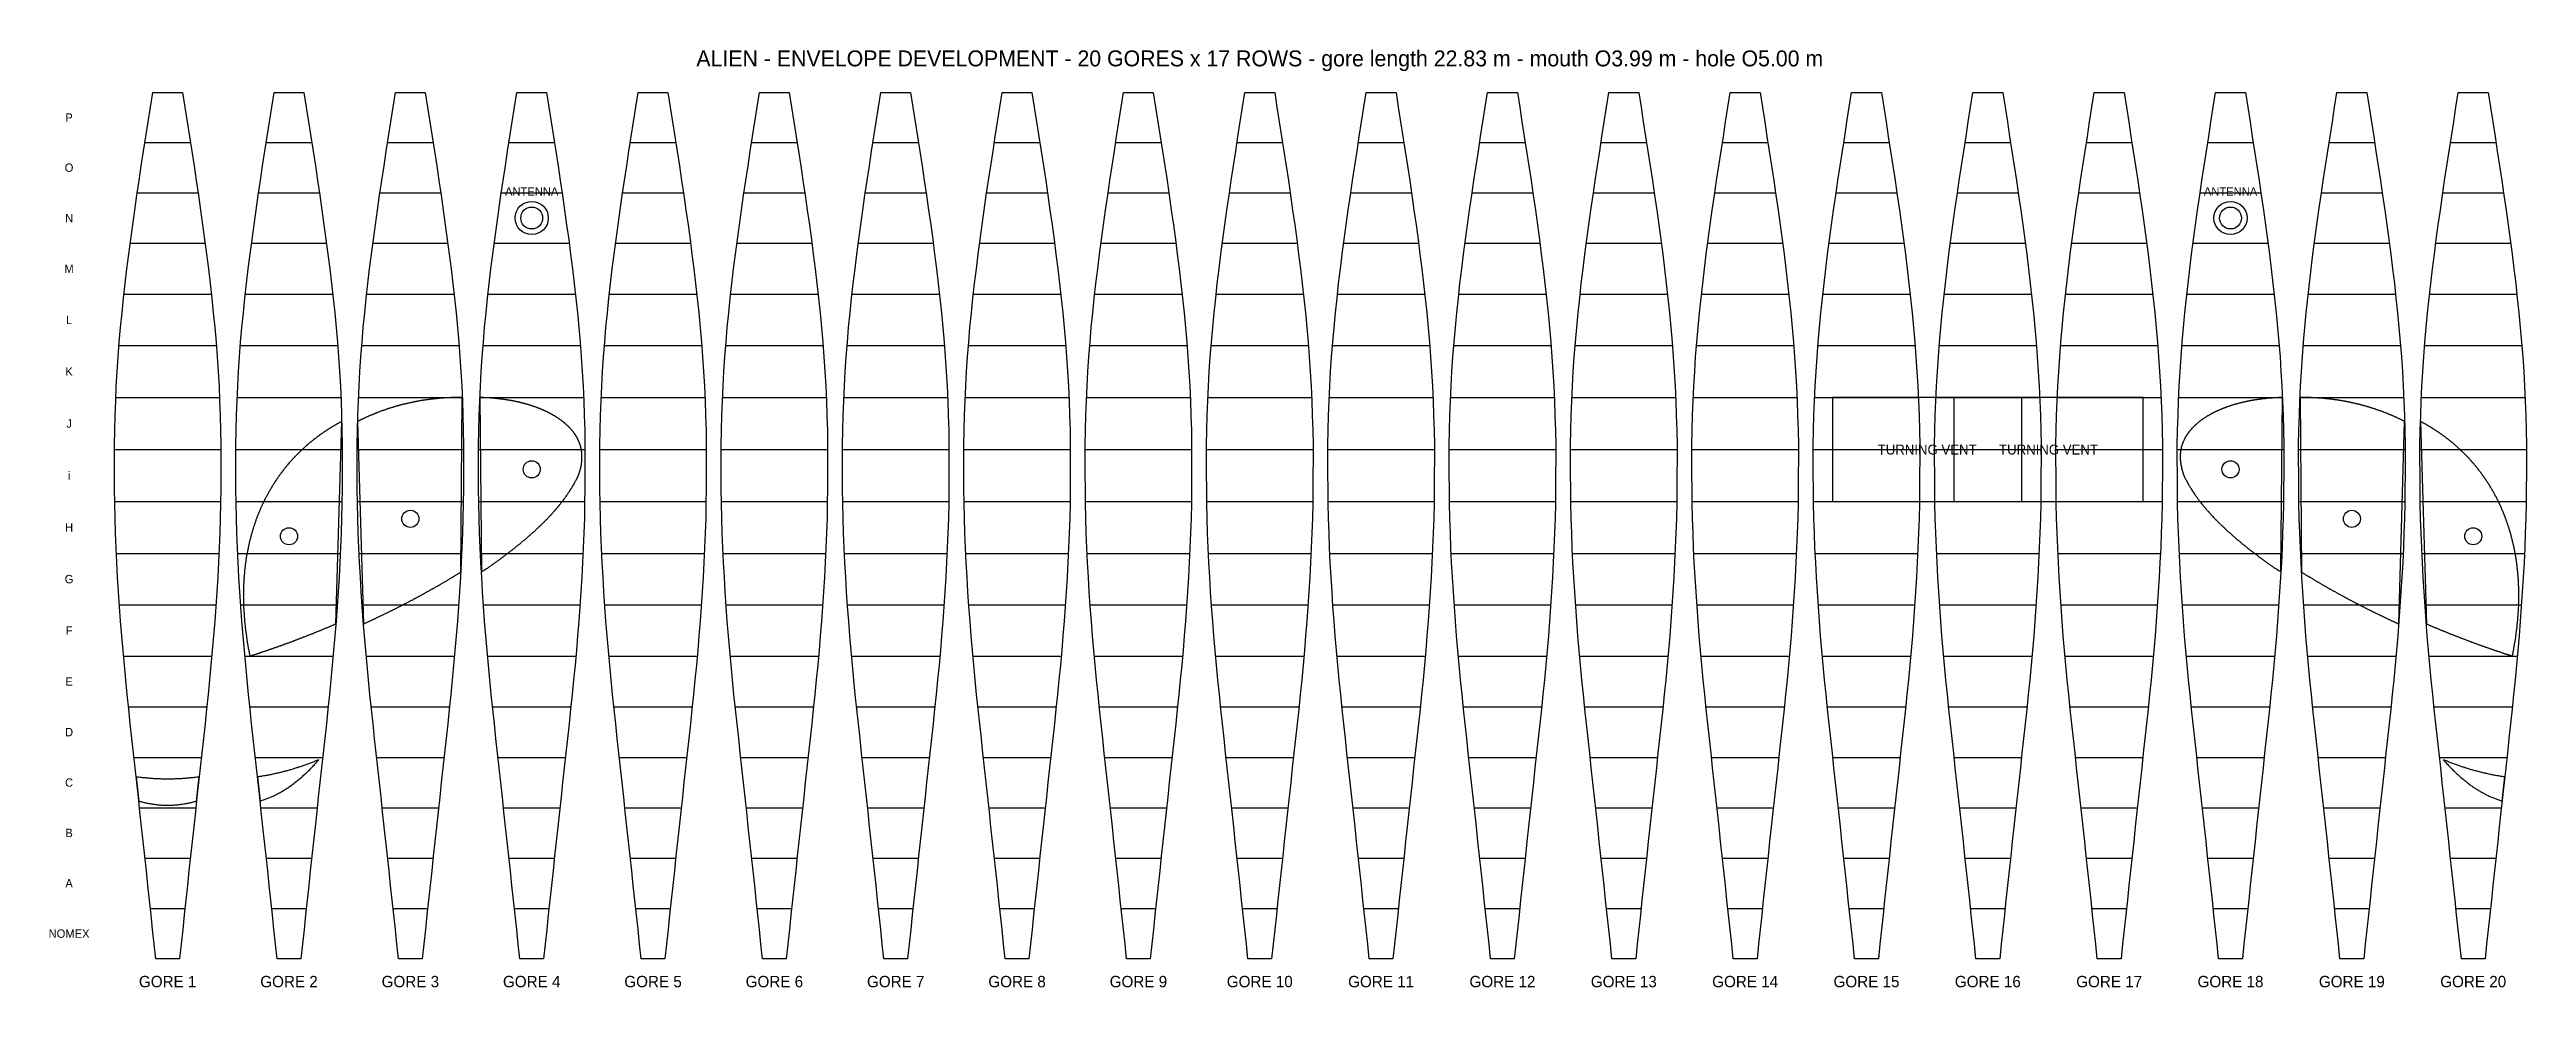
# Model space of a CAD drawing. Header units: millimetres. Extents: x -3115 to 62204, y -754 to 23965.
import ezdxf
from ezdxf.enums import TextEntityAlignment as Align

# ---------------------------------------------------------------- set-up
doc = ezdxf.new("R2010")
doc.units = ezdxf.units.MM
for name, color, linetype in [('ANTENNA', 3, 'Continuous'), ('EYE_LEFT', 1, 'Continuous'), ('EYE_RIGHT', 5, 'Continuous'), ('GORE', 7, 'Continuous'), ('MOUTH', 1, 'Continuous'), ('ROWS', 8, 'Continuous'), ('TEXT', 7, 'Continuous'), ('VENTS', 2, 'Continuous')]:
    doc.layers.add(name, color=color, linetype=linetype)

msp = doc.modelspace()

# ---------------------------------------------------------------- texts
at = {"layer": 'TEXT'}
for s, height, p in [('ALIEN - ENVELOPE DEVELOPMENT - 20 GORES x 17 ROWS - gore length 22.83 m - mouth O3.99 m - hole O5.00 m', 420, (28800, 23732)), ('P', 220, (-2600, 22173)), ('O', 220, (-2600, 20853)), ('ANTENNA', 220, (9600, 20225)), ('ANTENNA', 220, (54400, 20225)), ('N', 220, (-2600, 19525)), ('M', 220, (-2600, 18188)), ('L', 220, (-2600, 16839)), ('K', 220, (-2600, 15477)), ('J', 220, (-2600, 14107)), ('TURNING VENT', 260, (46400, 13422)), ('TURNING VENT', 260, (49600, 13422)), ('i', 220, (-2600, 12736)), ('H', 220, (-2600, 11369)), ('G', 220, (-2600, 10008)), ('F', 220, (-2600, 8655)), ('E', 220, (-2600, 7310)), ('D', 220, (-2600, 5975)), ('C', 220, (-2600, 4646)), ('B', 220, (-2600, 3318)), ('A', 220, (-2600, 1991)), ('NOMEX', 220, (-2600, 664)), ('GORE 1', 300, (0, -600)), ('GORE 2', 300, (3200, -600)), ('GORE 3', 300, (6400, -600)), ('GORE 4', 300, (9600, -600)), ('GORE 5', 300, (12800, -600)), ('GORE 6', 300, (16000, -600)), ('GORE 7', 300, (19200, -600)), ('GORE 8', 300, (22400, -600)), ('GORE 9', 300, (25600, -600)), ('GORE 10', 300, (28800, -600)), ('GORE 11', 300, (32000, -600)), ('GORE 12', 300, (35200, -600)), ('GORE 13', 300, (38400, -600)), ('GORE 14', 300, (41600, -600)), ('GORE 15', 300, (44800, -600)), ('GORE 16', 300, (48000, -600)), ('GORE 17', 300, (51200, -600)), ('GORE 18', 300, (54400, -600)), ('GORE 19', 300, (57600, -600)), ('GORE 20', 300, (60800, -600))]:
    msp.add_text(s, height=height, dxfattribs=at).set_placement(p, align=Align.MIDDLE_CENTER)

# ---------------------------------------------------------------- linework, layer by layer
at = {"layer": 'ANTENNA'}
for centre, radius in [((9600, 19525), 438), ((9600, 19525), 288), ((54400, 19525), 438), ((54400, 19525), 288)]:
    msp.add_circle(centre, radius, dxfattribs=at)
at = {"layer": 'EYE_LEFT'}
for points in [[(55756, 14793), (55745, 14791), (55734, 14791), (55723, 14791), (55713, 14791), (55696, 14791), (55685, 14791), (55674, 14791), (55663, 14789), (55652, 14789), (55641, 14789), (55625, 14789), (55614, 14786), (55603, 14786), (55592, 14786), (55581, 14786), (55571, 14784), (55554, 14784), (55543, 14784), (55532, 14784), (55521, 14782), (55510, 14782), (55499, 14782), (55489, 14779), (55472, 14779), (55461, 14777), (55450, 14777), (55439, 14777), (55429, 14775), (55418, 14775), (55407, 14773), (55396, 14773), (55385, 14773), (55368, 14770), (55357, 14770), (55347, 14768), (55336, 14768), (55325, 14766), (55314, 14766), (55303, 14763), (55292, 14763), (55281, 14761), (55270, 14759), (55259, 14759), (55243, 14757), (55232, 14757), (55221, 14754), (55210, 14754), (55199, 14752), (55188, 14750), (55177, 14750), (55166, 14747), (55155, 14745), (55145, 14745), (55134, 14743), (55123, 14741), (55112, 14741), (55101, 14738), (55090, 14736), (55079, 14734), (55068, 14734), (55057, 14731), (55046, 14729), (55035, 14727), (55024, 14727), (55013, 14725), (55002, 14722), (54992, 14720), (54981, 14718), (54970, 14718), (54959, 14715), (54948, 14713), (54937, 14711), (54926, 14709), (54915, 14706), (54904, 14704), (54893, 14704), (54882, 14702), (54871, 14699), (54860, 14697), (54849, 14695), (54838, 14693), (54827, 14690), (54822, 14688), (54811, 14686), (54800, 14684), (54789, 14681), (54778, 14679), (54767, 14677), (54756, 14674), (54745, 14672), (54734, 14670), (54723, 14668), (54718, 14665), (54707, 14663), (54696, 14661), (54685, 14658), (54674, 14654), (54663, 14652), (54652, 14649), (54641, 14647), (54636, 14645), (54625, 14642), (54614, 14640), (54603, 14636), (54592, 14633), (54581, 14631), (54575, 14629), (54564, 14626), (54553, 14622), (54542, 14620), (54532, 14617), (54526, 14615), (54515, 14610), (54504, 14608), (54493, 14606), (54488, 14604), (54477, 14599), (54466, 14597), (54455, 14594), (54444, 14590), (54438, 14588), (54427, 14585), (54416, 14581), (54405, 14578), (54400, 14576), (54389, 14572), (54378, 14569), (54372, 14567), (54361, 14563), (54350, 14560), (54339, 14556), (54334, 14553), (54322, 14551), (54311, 14547), (54306, 14544), (54295, 14540), (54284, 14537), (54278, 14533), (54267, 14531), (54256, 14526), (54251, 14524), (54240, 14519), (54229, 14517), (54223, 14512), (54212, 14510), (54207, 14505), (54196, 14503), (54185, 14499), (54179, 14496), (54168, 14492), (54162, 14487), (54151, 14485), (54140, 14480), (54135, 14478), (54124, 14473), (54118, 14469), (54107, 14467), (54101, 14462), (54090, 14457), (54079, 14455), (54074, 14451), (54063, 14446), (54057, 14444), (54046, 14439), (54040, 14435), (54029, 14432), (54024, 14428), (54013, 14423), (54007, 14419), (53996, 14416), (53991, 14412), (53979, 14407), (53974, 14403), (53963, 14400), (53957, 14396), (53952, 14391), (53940, 14387), (53935, 14382), (53924, 14380), (53918, 14375), (53907, 14371), (53901, 14366), (53896, 14362), (53885, 14357), (53879, 14355), (53868, 14350), (53862, 14346), (53857, 14341), (53846, 14336), (53840, 14332), (53834, 14327), (53823, 14323), (53818, 14318), (53807, 14314), (53801, 14311), (53795, 14307), (53784, 14302), (53779, 14298), (53773, 14293), (53767, 14289), (53756, 14284), (53751, 14279), (53745, 14275), (53734, 14270), (53728, 14266), (53723, 14261), (53717, 14257), (53706, 14252), (53700, 14247), (53694, 14243), (53689, 14238), (53678, 14231), (53672, 14227), (53666, 14222), (53661, 14218), (53655, 14213), (53644, 14209), (53638, 14204), (53633, 14199), (53627, 14195), (53621, 14190), (53610, 14184), (53604, 14179), (53599, 14174), (53593, 14170), (53587, 14165), (53582, 14161), (53576, 14154), (53570, 14149), (53559, 14145), (53554, 14140), (53548, 14136), (53542, 14129), (53537, 14124), (53531, 14120), (53525, 14115), (53520, 14108), (53514, 14104), (53508, 14099), (53503, 14094), (53497, 14088), (53491, 14083), (53486, 14078), (53480, 14074), (53474, 14067), (53469, 14062), (53463, 14058), (53457, 14051), (53451, 14047), (53446, 14042), (53440, 14035), (53434, 14031), (53429, 14026), (53423, 14019), (53417, 14015), (53412, 14010), (53406, 14003), (53400, 13999), (53395, 13992), (53389, 13987), (53383, 13983), (53378, 13976), (53377, 13971), (53372, 13964), (53366, 13960), (53360, 13955), (53355, 13948), (53349, 13944), (53343, 13937), (53343, 13932), (53337, 13926), (53332, 13921), (53326, 13914), (53320, 13910), (53320, 13903), (53315, 13898), (53309, 13891), (53303, 13887), (53297, 13880), (53297, 13875), (53292, 13868), (53286, 13864), (53280, 13857), (53280, 13852), (53274, 13846), (53269, 13841), (53269, 13834), (53263, 13827), (53257, 13823), (53252, 13816), (53251, 13811), (53246, 13805), (53240, 13798), (53240, 13793), (53234, 13786), (53229, 13782), (53228, 13775), (53223, 13768), (53223, 13763), (53217, 13757), (53211, 13750), (53211, 13745), (53205, 13738), (53205, 13731), (53200, 13727), (53194, 13720), (53194, 13713), (53188, 13709), (53188, 13702), (53182, 13695), (53182, 13690), (53177, 13683), (53177, 13677), (53171, 13670), (53171, 13665), (53165, 13658), (53165, 13652), (53159, 13645), (53159, 13640), (53154, 13633), (53154, 13626), (53148, 13620), (53148, 13615), (53142, 13608), (53142, 13601), (53136, 13594), (53136, 13588), (53136, 13583), (53131, 13576), (53131, 13569), (53125, 13562), (53125, 13556), (53125, 13551), (53119, 13544), (53119, 13537), (53119, 13531), (53113, 13524), (53113, 13517), (53113, 13510), (53108, 13505), (53108, 13499), (53108, 13492), (53102, 13485), (53102, 13478), (53102, 13471), (53102, 13464), (53096, 13457), (53096, 13451), (53096, 13446), (53096, 13439), (53091, 13432), (53091, 13425), (53091, 13419), (53091, 13412), (53085, 13405), (53085, 13398), (53085, 13391), (53085, 13384), (53085, 13378), (53085, 13371), (53079, 13364), (53079, 13357), (53079, 13350), (53079, 13343), (53079, 13336), (53079, 13330), (53079, 13323), (53079, 13316), (53074, 13309), (53074, 13302), (53074, 13295), (53074, 13289), (53074, 13282), (53074, 13275), (53074, 13268), (53074, 13261), (53074, 13254), (53074, 13247), (53074, 13241), (53074, 13234), (53074, 13225), (53074, 13218), (53074, 13211), (53074, 13204), (53074, 13197), (53074, 13190), (53074, 13183), (53074, 13177), (53074, 13170), (53074, 13163), (53074, 13154), (53074, 13147), (53074, 13140), (53080, 13133), (53080, 13126), (53080, 13120), (53080, 13113), (53080, 13104), (53080, 13097), (53080, 13090), (53080, 13083), (53086, 13076), (53086, 13069), (53086, 13060), (53086, 13053), (53086, 13046), (53091, 13040), (53091, 13033), (53091, 13024), (53091, 13017), (53091, 13010), (53097, 13003), (53097, 12994), (53097, 12987), (53097, 12980), (53103, 12973), (53103, 12964), (53103, 12957), (53103, 12951), (53108, 12944), (53108, 12935), (53108, 12928), (53114, 12921), (53114, 12914), (53114, 12905), (53120, 12898), (53120, 12891), (53120, 12882), (53126, 12875), (53126, 12868), (53131, 12859), (53131, 12852), (53131, 12846), (53137, 12836), (53137, 12830), (53143, 12823), (53143, 12814), (53143, 12807), (53148, 12800), (53148, 12791), (53154, 12784), (53154, 12777), (53160, 12768), (53160, 12761), (53165, 12754), (53165, 12745), (53171, 12738), (53171, 12729), (53177, 12718), (53182, 12706), (53188, 12695), (53194, 12683), (53199, 12674), (53205, 12663), (53211, 12652), (53216, 12640), (53222, 12629), (53228, 12617), (53233, 12606), (53245, 12594), (53250, 12583), (53256, 12572), (53262, 12560), (53267, 12549), (53273, 12540), (53279, 12528), (53284, 12517), (53290, 12505), (53296, 12494), (53301, 12483), (53313, 12471), (53318, 12462), (53324, 12451), (53330, 12439), (53335, 12428), (53341, 12416), (53352, 12405), (53358, 12396), (53364, 12384), (53369, 12373), (53375, 12362), (53386, 12350), (53392, 12341), (53398, 12330), (53403, 12318), (53414, 12307), (53420, 12295), (53426, 12286), (53437, 12275), (53443, 12263), (53448, 12252), (53454, 12243), (53465, 12231), (53471, 12220), (53477, 12209), (53488, 12199), (53493, 12188), (53499, 12177), (53510, 12167), (53516, 12156), (53527, 12145), (53533, 12133), (53539, 12124), (53550, 12113), (53555, 12101), (53567, 12092), (53572, 12081), (53578, 12069), (53589, 12060), (53595, 12049), (53606, 12037), (53612, 12028), (53623, 12017), (53629, 12008), (53640, 11996), (53646, 11985), (53657, 11976), (53662, 11964), (53674, 11953), (53679, 11944), (53691, 11932), (53696, 11923), (53708, 11912), (53713, 11900), (53724, 11891), (53736, 11880), (53741, 11871), (53753, 11859), (53758, 11850), (53770, 11839), (53775, 11830), (53786, 11818), (53798, 11807), (53803, 11798), (53815, 11786), (53826, 11777), (53832, 11766), (53843, 11757), (53854, 11745), (53860, 11736), (53871, 11725), (53882, 11715), (53888, 11704), (53899, 11695), (53910, 11683), (53916, 11674), (53927, 11663), (53938, 11654), (53944, 11642), (53955, 11633), (53966, 11624), (53978, 11613), (53983, 11604), (53994, 11592), (54006, 11583), (54017, 11572), (54022, 11562), (54034, 11553), (54045, 11542), (54056, 11533), (54067, 11521), (54073, 11512), (54084, 11503), (54095, 11492), (54106, 11483), (54117, 11471), (54123, 11462), (54134, 11453), (54145, 11441), (54156, 11432), (54167, 11423), (54179, 11412), (54190, 11403), (54195, 11393), (54206, 11382), (54217, 11373), (54228, 11364), (54240, 11352), (54251, 11343), (54262, 11334), (54273, 11323), (54284, 11314), (54289, 11304), (54300, 11293), (54311, 11284), (54323, 11275), (54334, 11266), (54345, 11254), (54356, 11245), (54367, 11236), (54378, 11227), (54389, 11215), (54400, 11206), (54411, 11197), (54422, 11188), (54433, 11177), (54443, 11167), (54454, 11158), (54465, 11149), (54476, 11138), (54487, 11129), (54498, 11120), (54509, 11110), (54520, 11101), (54531, 11090), (54542, 11081), (54553, 11072), (54564, 11062), (54575, 11053), (54585, 11044), (54596, 11033), (54613, 11024), (54624, 11014), (54634, 11005), (54645, 10996), (54656, 10987), (54667, 10978), (54678, 10967), (54689, 10957), (54699, 10948), (54710, 10939), (54726, 10930), (54737, 10921), (54748, 10912), (54759, 10903), (54770, 10893), (54780, 10882), (54791, 10873), (54807, 10864), (54818, 10855), (54829, 10846), (54840, 10836), (54850, 10827), (54861, 10818), (54877, 10809), (54888, 10800), (54899, 10791), (54909, 10782), (54920, 10772), (54936, 10763), (54947, 10754), (54957, 10745), (54968, 10736), (54979, 10727), (54995, 10718), (55006, 10709), (55016, 10699), (55027, 10690), (55043, 10681), (55053, 10672), (55064, 10663), (55075, 10654), (55091, 10645), (55101, 10635), (55112, 10626), (55128, 10617), (55138, 10608), (55149, 10599), (55159, 10590), (55175, 10581), (55186, 10572), (55196, 10562), (55212, 10556), (55223, 10546), (55233, 10537), (55249, 10528), (55260, 10519), (55270, 10510), (55286, 10501), (55297, 10492), (55307, 10483), (55323, 10476), (55333, 10467), (55344, 10457), (55359, 10448), (55370, 10439), (55380, 10430), (55396, 10421), (55406, 10414), (55417, 10405), (55432, 10396), (55443, 10387), (55458, 10378), (55469, 10368), (55479, 10362), (55495, 10352), (55505, 10343), (55521, 10334), (55531, 10325), (55541, 10318), (55557, 10309), (55567, 10300), (55583, 10291), (55593, 10284), (55603, 10275), (55619, 10266), (55629, 10256), (55645, 10250), (55655, 10241), (55670, 10231), (55680, 10222), (55696, 10215), (55706, 10206), (55722, 10197), (55727, 10192), (55767, 14793), (55756, 14793)], [(56279, 10188), (56290, 10181), (56306, 10172), (56317, 10163), (56333, 10156), (56344, 10147), (56361, 10138), (56372, 10131), (56388, 10122), (56399, 10113), (56415, 10106), (56427, 10097), (56443, 10088), (56454, 10081), (56470, 10072), (56481, 10062), (56497, 10056), (56508, 10046), (56525, 10037), (56541, 10030), (56552, 10021), (56568, 10014), (56579, 10005), (56595, 9996), (56606, 9989), (56622, 9980), (56633, 9973), (56649, 9964), (56660, 9955), (56676, 9948), (56692, 9939), (56703, 9932), (56719, 9923), (56730, 9916), (56746, 9907), (56757, 9900), (56773, 9891), (56789, 9884), (56799, 9875), (56815, 9866), (56826, 9859), (56842, 9850), (56858, 9843), (56869, 9834), (56885, 9827), (56896, 9818), (56911, 9811), (56927, 9802), (56938, 9795), (56954, 9786), (56965, 9779), (56980, 9772), (56996, 9763), (57007, 9756), (57023, 9747), (57039, 9741), (57049, 9731), (57065, 9725), (57081, 9715), (57091, 9709), (57107, 9702), (57123, 9693), (57133, 9686), (57149, 9677), (57165, 9670), (57175, 9663), (57191, 9654), (57207, 9647), (57217, 9638), (57233, 9631), (57249, 9624), (57259, 9615), (57275, 9608), (57290, 9601), (57301, 9592), (57316, 9585), (57332, 9578), (57342, 9569), (57358, 9562), (57373, 9556), (57389, 9546), (57399, 9540), (57415, 9533), (57430, 9524), (57441, 9517), (57456, 9510), (57472, 9501), (57487, 9494), (57497, 9487), (57513, 9480), (57528, 9471), (57538, 9464), (57554, 9457), (57569, 9451), (57585, 9441), (57595, 9435), (57610, 9428), (57626, 9421), (57641, 9412), (57651, 9405), (57666, 9398), (57682, 9391), (57697, 9382), (57707, 9375), (57722, 9368), (57738, 9362), (57753, 9355), (57768, 9348), (57778, 9339), (57793, 9332), (57809, 9325), (57824, 9318), (57834, 9311), (57849, 9304), (57864, 9295), (57879, 9288), (57894, 9282), (57904, 9275), (57920, 9268), (57935, 9261), (57950, 9254), (57965, 9245), (57975, 9238), (57990, 9231), (58005, 9225), (58020, 9218), (58035, 9211), (58045, 9204), (58060, 9197), (58075, 9190), (58090, 9183), (58105, 9177), (58120, 9170), (58130, 9163), (58144, 9156), (58159, 9147), (58174, 9140), (58189, 9133), (58204, 9126), (58214, 9119), (58229, 9113), (58243, 9106), (58258, 9099), (58273, 9092), (58288, 9085), (58298, 9078), (58312, 9072), (58327, 9065), (58342, 9058), (58357, 9051), (58371, 9046), (58386, 9040), (58396, 9033), (58411, 9026), (58425, 9019), (58440, 9012), (58455, 9005), (58469, 8998), (58484, 8992), (58498, 8985), (58508, 8978), (58523, 8971), (58537, 8964), (58552, 8960), (58566, 8953), (58581, 8946), (58595, 8939), (58610, 8932), (58619, 8925), (58634, 8919), (58648, 8912), (58663, 8907), (58677, 8900), (58692, 8893), (58706, 8887), (58721, 8880), (58735, 8873), (58750, 8868), (58759, 8861), (58773, 8855), (58788, 8848), (58802, 8841), (58817, 8836), (58831, 8830), (58835, 8827), (58990, 14164), (58985, 14168), (58968, 14174), (58957, 14181), (58945, 14186), (58934, 14193), (58917, 14199), (58906, 14204), (58895, 14211), (58883, 14218), (58866, 14225), (58855, 14229), (58844, 14236), (58833, 14243), (58816, 14247), (58804, 14254), (58793, 14259), (58782, 14266), (58765, 14273), (58754, 14277), (58743, 14284), (58726, 14289), (58714, 14295), (58703, 14300), (58686, 14307), (58675, 14311), (58664, 14318), (58647, 14323), (58636, 14330), (58625, 14334), (58608, 14341), (58597, 14346), (58580, 14350), (58569, 14357), (58558, 14362), (58541, 14368), (58530, 14373), (58518, 14378), (58502, 14384), (58491, 14389), (58474, 14394), (58463, 14398), (58446, 14405), (58435, 14410), (58424, 14414), (58407, 14421), (58396, 14426), (58379, 14430), (58368, 14435), (58351, 14439), (58340, 14446), (58323, 14451), (58312, 14455), (58296, 14460), (58284, 14464), (58268, 14469), (58257, 14473), (58240, 14478), (58229, 14483), (58212, 14487), (58201, 14492), (58185, 14499), (58173, 14503), (58157, 14508), (58146, 14510), (58129, 14515), (58113, 14519), (58102, 14524), (58090, 14528), (58074, 14533), (58063, 14535), (58052, 14540), (58041, 14544), (58024, 14547), (58013, 14551), (58002, 14556), (57991, 14558), (57974, 14563), (57963, 14565), (57952, 14569), (57936, 14572), (57925, 14576), (57914, 14578), (57903, 14583), (57886, 14585), (57875, 14590), (57864, 14592), (57853, 14597), (57836, 14599), (57825, 14604), (57814, 14606), (57798, 14608), (57787, 14613), (57776, 14615), (57765, 14620), (57748, 14622), (57737, 14624), (57726, 14629), (57710, 14631), (57699, 14633), (57688, 14636), (57677, 14640), (57660, 14642), (57649, 14645), (57638, 14647), (57622, 14652), (57611, 14654), (57600, 14656), (57589, 14658), (57573, 14663), (57562, 14665), (57551, 14668), (57534, 14670), (57523, 14672), (57512, 14674), (57501, 14677), (57485, 14679), (57474, 14681), (57463, 14686), (57446, 14688), (57435, 14690), (57424, 14693), (57414, 14695), (57397, 14697), (57386, 14699), (57375, 14702), (57359, 14704), (57348, 14706), (57337, 14709), (57320, 14711), (57309, 14711), (57298, 14713), (57288, 14715), (57271, 14718), (57260, 14720), (57249, 14722), (57233, 14725), (57222, 14727), (57211, 14727), (57200, 14729), (57184, 14731), (57173, 14734), (57162, 14736), (57145, 14736), (57134, 14738), (57123, 14741), (57107, 14743), (57096, 14743), (57085, 14745), (57074, 14747), (57058, 14747), (57047, 14750), (57036, 14752), (57019, 14752), (57009, 14754), (56998, 14757), (56987, 14757), (56970, 14759), (56959, 14759), (56948, 14761), (56932, 14763), (56921, 14763), (56910, 14766), (56899, 14766), (56883, 14768), (56872, 14768), (56861, 14770), (56850, 14770), (56834, 14773), (56823, 14773), (56812, 14775), (56795, 14775), (56785, 14775), (56774, 14777), (56763, 14777), (56746, 14779), (56735, 14779), (56724, 14779), (56714, 14782), (56697, 14782), (56686, 14782), (56675, 14784), (56664, 14784), (56648, 14784), (56637, 14786), (56626, 14786), (56615, 14786), (56599, 14786), (56588, 14789), (56577, 14789), (56566, 14789), (56550, 14789), (56539, 14789), (56528, 14791), (56517, 14791), (56500, 14791), (56489, 14791), (56479, 14791), (56468, 14791), (56451, 14793), (56440, 14793), (56429, 14793), (56418, 14793), (56402, 14793), (56391, 14793), (56380, 14793), (56369, 14793), (56358, 14793), (56342, 14793), (56331, 14793), (56320, 14793), (56309, 14793), (56298, 14793), (56282, 14793), (56271, 14793), (56260, 14793), (56249, 14793), (56238, 14793), (56233, 14793), (56273, 10192), (56279, 10188)], [(59575, 8823), (59590, 8816), (59606, 8809), (59621, 8804), (59636, 8798), (59646, 8791), (59662, 8784), (59677, 8779), (59692, 8772), (59707, 8766), (59722, 8761), (59738, 8754), (59753, 8747), (59768, 8740), (59783, 8736), (59798, 8729), (59814, 8722), (59829, 8718), (59844, 8711), (59854, 8704), (59869, 8699), (59884, 8693), (59899, 8686), (59914, 8681), (59929, 8674), (59944, 8667), (59959, 8663), (59974, 8656), (59989, 8649), (60004, 8645), (60019, 8638), (60034, 8633), (60049, 8626), (60064, 8619), (60079, 8615), (60094, 8608), (60109, 8603), (60124, 8597), (60134, 8590), (60148, 8585), (60163, 8578), (60178, 8574), (60193, 8567), (60208, 8562), (60223, 8556), (60237, 8551), (60252, 8544), (60267, 8540), (60282, 8533), (60296, 8528), (60311, 8521), (60326, 8517), (60341, 8510), (60355, 8505), (60370, 8498), (60385, 8494), (60399, 8487), (60414, 8482), (60429, 8476), (60443, 8471), (60458, 8464), (60472, 8460), (60487, 8453), (60502, 8448), (60516, 8444), (60531, 8437), (60545, 8432), (60560, 8425), (60574, 8421), (60589, 8414), (60603, 8409), (60618, 8405), (60632, 8398), (60647, 8393), (60661, 8389), (60676, 8382), (60685, 8377), (60700, 8373), (60714, 8366), (60729, 8361), (60743, 8355), (60757, 8350), (60772, 8346), (60786, 8341), (60800, 8334), (60815, 8330), (60829, 8325), (60843, 8318), (60858, 8314), (60872, 8309), (60886, 8302), (60900, 8298), (60915, 8293), (60929, 8288), (60943, 8282), (60957, 8277), (60972, 8272), (60986, 8268), (61000, 8261), (61014, 8256), (61028, 8252), (61043, 8247), (61057, 8243), (61071, 8236), (61085, 8231), (61099, 8227), (61113, 8222), (61127, 8218), (61142, 8211), (61156, 8206), (61170, 8202), (61184, 8197), (61198, 8193), (61212, 8188), (61226, 8181), (61240, 8177), (61254, 8172), (61268, 8167), (61282, 8163), (61296, 8158), (61310, 8154), (61324, 8149), (61338, 8145), (61352, 8138), (61366, 8133), (61380, 8129), (61394, 8124), (61408, 8119), (61421, 8115), (61435, 8110), (61449, 8106), (61463, 8101), (61477, 8097), (61491, 8092), (61505, 8088), (61519, 8083), (61532, 8078), (61546, 8074), (61560, 8069), (61574, 8065), (61588, 8060), (61601, 8056), (61615, 8051), (61629, 8046), (61643, 8042), (61656, 8037), (61670, 8033), (61684, 8028), (61698, 8024), (61711, 8019), (61725, 8014), (61739, 8010), (61753, 8008), (61766, 8003), (61780, 7998), (61793, 7994), (61807, 7989), (61821, 7985), (61834, 7980), (61836, 7996), (61837, 8012), (61843, 8028), (61844, 8044), (61850, 8058), (61851, 8074), (61852, 8090), (61858, 8106), (61860, 8122), (61861, 8138), (61867, 8154), (61868, 8167), (61874, 8183), (61875, 8199), (61876, 8215), (61882, 8231), (61883, 8245), (61885, 8261), (61886, 8277), (61892, 8293), (61893, 8309), (61894, 8323), (61900, 8339), (61902, 8355), (61903, 8371), (61904, 8384), (61910, 8400), (61911, 8416), (61912, 8432), (61914, 8446), (61920, 8462), (61921, 8478), (61922, 8492), (61923, 8508), (61924, 8524), (61930, 8540), (61931, 8553), (61933, 8569), (61934, 8585), (61935, 8599), (61941, 8615), (61942, 8631), (61943, 8645), (61945, 8661), (61946, 8677), (61947, 8690), (61948, 8706), (61954, 8720), (61955, 8736), (61956, 8752), (61957, 8766), (61959, 8782), (61960, 8795), (61961, 8811), (61962, 8827), (61963, 8841), (61969, 8857), (61970, 8871), (61971, 8887), (61972, 8900), (61973, 8916), (61974, 8932), (61975, 8946), (61977, 8962), (61978, 8976), (61979, 8992), (61980, 9005), (61981, 9021), (61982, 9035), (61983, 9051), (61984, 9065), (61985, 9081), (61986, 9094), (61987, 9110), (61988, 9124), (61989, 9140), (61990, 9154), (61991, 9170), (61992, 9183), (61993, 9197), (61994, 9213), (61995, 9227), (61996, 9243), (61997, 9256), (61998, 9272), (61999, 9286), (62000, 9300), (61996, 9316), (61996, 9330), (61997, 9343), (61998, 9359), (61999, 9373), (62000, 9389), (62001, 9403), (62002, 9416), (62003, 9432), (62004, 9446), (62000, 9460), (62001, 9476), (62001, 9489), (62002, 9503), (62003, 9519), (62004, 9533), (62005, 9546), (62001, 9560), (62002, 9576), (62002, 9590), (62003, 9604), (62004, 9619), (62000, 9633), (62001, 9647), (62002, 9661), (62003, 9677), (62003, 9690), (61999, 9704), (62000, 9718), (62001, 9731), (62002, 9747), (62002, 9761), (61998, 9775), (61999, 9788), (62000, 9802), (62001, 9818), (61996, 9832), (61997, 9846), (61998, 9859), (61998, 9873), (61994, 9887), (61995, 9900), (61996, 9916), (61991, 9930), (61992, 9944), (61993, 9957), (61994, 9971), (61989, 9985), (61990, 9999), (61991, 10012), (61986, 10026), (61987, 10040), (61988, 10056), (61983, 10069), (61984, 10083), (61984, 10097), (61980, 10110), (61981, 10124), (61981, 10138), (61977, 10151), (61977, 10165), (61978, 10179), (61973, 10193), (61974, 10206), (61970, 10220), (61970, 10234), (61971, 10247), (61966, 10261), (61967, 10275), (61962, 10288), (61963, 10302), (61963, 10316), (61959, 10330), (61959, 10341), (61955, 10355), (61955, 10368), (61956, 10382), (61951, 10396), (61952, 10409), (61947, 10423), (61947, 10437), (61943, 10451), (61943, 10464), (61938, 10476), (61939, 10489), (61934, 10503), (61935, 10517), (61935, 10530), (61930, 10544), (61931, 10558), (61926, 10569), (61927, 10583), (61922, 10597), (61922, 10610), (61917, 10624), (61918, 10635), (61913, 10649), (61908, 10663), (61908, 10677), (61903, 10688), (61904, 10702), (61899, 10715), (61899, 10729), (61894, 10741), (61895, 10754), (61890, 10768), (61890, 10782), (61885, 10793), (61880, 10807), (61881, 10820), (61876, 10832), (61876, 10846), (61871, 10859), (61872, 10871), (61867, 10884), (61862, 10898), (61862, 10909), (61857, 10923), (61852, 10937), (61853, 10948), (61848, 10962), (61848, 10973), (61843, 10987), (61838, 11001), (61838, 11012), (61833, 11026), (61828, 11037), (61829, 11051), (61823, 11062), (61818, 11076), (61819, 11090), (61814, 11101), (61809, 11115), (61809, 11126), (61804, 11140), (61799, 11151), (61799, 11165), (61794, 11177), (61789, 11190), (61789, 11202), (61784, 11215), (61779, 11227), (61774, 11241), (61774, 11252), (61769, 11266), (61764, 11277), (61764, 11288), (61759, 11302), (61754, 11314), (61749, 11327), (61749, 11339), (61744, 11350), (61739, 11364), (61733, 11375), (61734, 11389), (61729, 11400), (61723, 11412), (61718, 11425), (61713, 11437), (61713, 11448), (61708, 11462), (61703, 11473), (61697, 11485), (61692, 11499), (61692, 11510), (61687, 11521), (61682, 11535), (61677, 11546), (61671, 11558), (61671, 11569), (61666, 11583), (61661, 11594), (61655, 11606), (61650, 11617), (61645, 11631), (61645, 11642), (61640, 11654), (61634, 11665), (61629, 11679), (61624, 11690), (61618, 11702), (61613, 11713), (61607, 11725), (61608, 11738), (61602, 11750), (61597, 11761), (61591, 11772), (61586, 11784), (61581, 11795), (61575, 11807), (61570, 11818), (61564, 11832), (61559, 11843), (61553, 11855), (61548, 11866), (61548, 11878), (61543, 11889), (61537, 11900), (61532, 11912), (61526, 11923), (61521, 11935), (61515, 11946), (61510, 11957), (61504, 11969), (61499, 11980), (61493, 11992), (61488, 12003), (61482, 12015), (61477, 12026), (61471, 12037), (61465, 12049), (61460, 12060), (61454, 12072), (61449, 12083), (61443, 12094), (61438, 12106), (61432, 12117), (61427, 12129), (61421, 12140), (61416, 12152), (61410, 12163), (61404, 12172), (61399, 12183), (61388, 12195), (61382, 12206), (61377, 12218), (61371, 12229), (61366, 12241), (61360, 12250), (61354, 12261), (61349, 12273), (61343, 12284), (61338, 12295), (61332, 12304), (61327, 12316), (61315, 12327), (61310, 12339), (61304, 12348), (61299, 12359), (61293, 12371), (61288, 12382), (61282, 12391), (61271, 12403), (61265, 12414), (61260, 12423), (61254, 12435), (61249, 12446), (61243, 12457), (61237, 12467), (61226, 12478), (61221, 12489), (61215, 12499), (61209, 12510), (61204, 12519), (61193, 12531), (61187, 12542), (61182, 12551), (61176, 12562), (61170, 12572), (61159, 12583), (61154, 12594), (61148, 12604), (61142, 12615), (61131, 12624), (61126, 12636), (61120, 12645), (61114, 12656), (61103, 12665), (61098, 12677), (61092, 12686), (61086, 12697), (61075, 12706), (61070, 12718), (61064, 12727), (61058, 12738), (61047, 12747), (61042, 12759), (61036, 12768), (61025, 12777), (61019, 12788), (61014, 12798), (61002, 12809), (60997, 12818), (60991, 12827), (60980, 12839), (60974, 12848), (60969, 12857), (60958, 12868), (60952, 12878), (60946, 12887), (60935, 12898), (60930, 12907), (60918, 12916), (60913, 12928), (60907, 12937), (60896, 12946), (60890, 12955), (60879, 12967), (60873, 12976), (60868, 12985), (60857, 12994), (60851, 13005), (60840, 13015), (60834, 13024), (60829, 13033), (60817, 13042), (60812, 13053), (60800, 13062), (60795, 13072), (60784, 13081), (60778, 13090), (60767, 13099), (60761, 13110), (60750, 13120), (60744, 13129), (60733, 13138), (60727, 13147), (60716, 13156), (60711, 13165), (60699, 13174), (60694, 13183), (60682, 13193), (60677, 13202), (60666, 13211), (60660, 13220), (60649, 13229), (60643, 13238), (60632, 13247), (60621, 13257), (60615, 13266), (60604, 13275), (60598, 13284), (60587, 13293), (60581, 13302), (60570, 13311), (60559, 13320), (60553, 13330), (60542, 13339), (60536, 13348), (60525, 13357), (60514, 13364), (60508, 13373), (60497, 13382), (60486, 13391), (60480, 13400), (60469, 13410), (60458, 13416), (60452, 13425), (60441, 13435), (60430, 13444), (60424, 13453), (60413, 13460), (60402, 13469), (60396, 13478), (60385, 13487), (60374, 13494), (60368, 13503), (60357, 13512), (60345, 13521), (60334, 13528), (60329, 13537), (60317, 13547), (60306, 13553), (60295, 13562), (60289, 13572), (60278, 13578), (60267, 13588), (60256, 13597), (60250, 13604), (60239, 13613), (60228, 13620), (60217, 13629), (60206, 13636), (60200, 13645), (60189, 13654), (60178, 13661), (60166, 13670), (60155, 13677), (60150, 13686), (60139, 13693), (60127, 13702), (60116, 13709), (60105, 13718), (60094, 13725), (60088, 13734), (60077, 13741), (60066, 13747), (60055, 13757), (60044, 13763), (60033, 13773), (60022, 13779), (60010, 13786), (59999, 13795), (59994, 13802), (59983, 13809), (59972, 13818), (59960, 13825), (59949, 13832), (59938, 13841), (59927, 13848), (59916, 13855), (59905, 13864), (59894, 13871), (59883, 13878), (59872, 13884), (59861, 13894), (59850, 13900), (59839, 13907), (59828, 13914), (59816, 13921), (59805, 13930), (59794, 13937), (59783, 13944), (59772, 13951), (59761, 13957), (59750, 13964), (59739, 13973), (59728, 13980), (59717, 13987), (59706, 13994), (59695, 14001), (59684, 14008), (59673, 14015), (59662, 14021), (59651, 14028), (59635, 14035), (59624, 14042), (59613, 14049), (59602, 14056), (59591, 14062), (59580, 14069), (59569, 14076), (59558, 14083), (59547, 14090), (59530, 14097), (59519, 14104), (59508, 14108), (59497, 14115), (59486, 14122), (59475, 14129), (59459, 14136), (59448, 14142), (59437, 14149), (59426, 14154), (59415, 14161), (59410, 14164), (59565, 8827), (59575, 8823)]]:
    msp.add_lwpolyline(points, close=True, dxfattribs=at)
for centre in [(54400, 12901), (57600, 11597), (60800, 11137)]:
    msp.add_circle(centre, 225, dxfattribs=at)
at = {"layer": 'EYE_RIGHT'}
for points in [[(5169, 8830), (5183, 8836), (5198, 8841), (5212, 8848), (5227, 8855), (5241, 8861), (5250, 8868), (5265, 8873), (5279, 8880), (5294, 8887), (5308, 8893), (5323, 8900), (5337, 8907), (5352, 8912), (5366, 8919), (5381, 8925), (5390, 8932), (5405, 8939), (5419, 8946), (5434, 8953), (5448, 8960), (5463, 8964), (5477, 8971), (5492, 8978), (5502, 8985), (5516, 8992), (5531, 8998), (5545, 9005), (5560, 9012), (5575, 9019), (5589, 9026), (5604, 9033), (5614, 9040), (5629, 9046), (5643, 9051), (5658, 9058), (5673, 9065), (5688, 9072), (5702, 9078), (5712, 9085), (5727, 9092), (5742, 9099), (5757, 9106), (5771, 9113), (5786, 9119), (5796, 9126), (5811, 9133), (5826, 9140), (5841, 9147), (5856, 9156), (5870, 9163), (5880, 9170), (5895, 9177), (5910, 9183), (5925, 9190), (5940, 9197), (5955, 9204), (5965, 9211), (5980, 9218), (5995, 9225), (6010, 9231), (6025, 9238), (6035, 9245), (6050, 9254), (6065, 9261), (6080, 9268), (6096, 9275), (6106, 9282), (6121, 9288), (6136, 9295), (6151, 9304), (6166, 9311), (6176, 9318), (6191, 9325), (6207, 9332), (6222, 9339), (6232, 9348), (6247, 9355), (6262, 9362), (6278, 9368), (6293, 9375), (6303, 9382), (6318, 9391), (6334, 9398), (6349, 9405), (6359, 9412), (6374, 9421), (6390, 9428), (6405, 9435), (6415, 9441), (6431, 9451), (6446, 9457), (6462, 9464), (6472, 9471), (6487, 9480), (6503, 9487), (6513, 9494), (6528, 9501), (6544, 9510), (6559, 9517), (6570, 9524), (6585, 9533), (6601, 9540), (6611, 9546), (6627, 9556), (6642, 9562), (6658, 9569), (6668, 9578), (6684, 9585), (6699, 9592), (6710, 9601), (6725, 9608), (6741, 9615), (6751, 9624), (6767, 9631), (6783, 9638), (6793, 9647), (6809, 9654), (6825, 9663), (6835, 9670), (6851, 9677), (6867, 9686), (6877, 9693), (6893, 9702), (6909, 9709), (6919, 9715), (6935, 9725), (6951, 9731), (6961, 9741), (6977, 9747), (6993, 9756), (7004, 9763), (7020, 9772), (7035, 9779), (7046, 9786), (7062, 9795), (7073, 9802), (7089, 9811), (7104, 9818), (7115, 9827), (7131, 9834), (7142, 9843), (7158, 9850), (7174, 9859), (7185, 9866), (7201, 9875), (7211, 9884), (7227, 9891), (7243, 9900), (7254, 9907), (7270, 9916), (7281, 9923), (7297, 9932), (7308, 9939), (7324, 9948), (7340, 9955), (7351, 9964), (7367, 9973), (7378, 9980), (7394, 9989), (7405, 9996), (7421, 10005), (7432, 10014), (7448, 10021), (7459, 10030), (7475, 10037), (7492, 10046), (7503, 10056), (7519, 10062), (7530, 10072), (7546, 10081), (7557, 10088), (7573, 10097), (7585, 10106), (7601, 10113), (7612, 10122), (7628, 10131), (7639, 10138), (7656, 10147), (7667, 10156), (7683, 10163), (7694, 10172), (7710, 10181), (7721, 10188), (7727, 10192), (7767, 14793), (7762, 14793), (7751, 14793), (7740, 14793), (7729, 14793), (7718, 14793), (7702, 14793), (7691, 14793), (7680, 14793), (7669, 14793), (7658, 14793), (7642, 14793), (7631, 14793), (7620, 14793), (7609, 14793), (7598, 14793), (7582, 14793), (7571, 14793), (7560, 14793), (7549, 14793), (7532, 14791), (7521, 14791), (7511, 14791), (7500, 14791), (7483, 14791), (7472, 14791), (7461, 14789), (7450, 14789), (7434, 14789), (7423, 14789), (7412, 14789), (7401, 14786), (7385, 14786), (7374, 14786), (7363, 14786), (7352, 14784), (7336, 14784), (7325, 14784), (7314, 14782), (7303, 14782), (7286, 14782), (7276, 14779), (7265, 14779), (7254, 14779), (7237, 14777), (7226, 14777), (7215, 14775), (7205, 14775), (7188, 14775), (7177, 14773), (7166, 14773), (7150, 14770), (7139, 14770), (7128, 14768), (7117, 14768), (7101, 14766), (7090, 14766), (7079, 14763), (7068, 14763), (7052, 14761), (7041, 14759), (7030, 14759), (7013, 14757), (7002, 14757), (6991, 14754), (6981, 14752), (6964, 14752), (6953, 14750), (6942, 14747), (6926, 14747), (6915, 14745), (6904, 14743), (6893, 14743), (6877, 14741), (6866, 14738), (6855, 14736), (6838, 14736), (6827, 14734), (6816, 14731), (6800, 14729), (6789, 14727), (6778, 14727), (6767, 14725), (6751, 14722), (6740, 14720), (6729, 14718), (6712, 14715), (6702, 14713), (6691, 14711), (6680, 14711), (6663, 14709), (6652, 14706), (6641, 14704), (6625, 14702), (6614, 14699), (6603, 14697), (6586, 14695), (6576, 14693), (6565, 14690), (6554, 14688), (6537, 14686), (6526, 14681), (6515, 14679), (6499, 14677), (6488, 14674), (6477, 14672), (6466, 14670), (6449, 14668), (6438, 14665), (6427, 14663), (6411, 14658), (6400, 14656), (6389, 14654), (6378, 14652), (6362, 14647), (6351, 14645), (6340, 14642), (6323, 14640), (6312, 14636), (6301, 14633), (6290, 14631), (6274, 14629), (6263, 14624), (6252, 14622), (6235, 14620), (6224, 14615), (6213, 14613), (6202, 14608), (6186, 14606), (6175, 14604), (6164, 14599), (6147, 14597), (6136, 14592), (6125, 14590), (6114, 14585), (6097, 14583), (6086, 14578), (6075, 14576), (6064, 14572), (6048, 14569), (6037, 14565), (6026, 14563), (6009, 14558), (5998, 14556), (5987, 14551), (5976, 14547), (5959, 14544), (5948, 14540), (5937, 14535), (5926, 14533), (5910, 14528), (5898, 14524), (5887, 14519), (5871, 14515), (5854, 14510), (5843, 14508), (5827, 14503), (5815, 14499), (5799, 14492), (5788, 14487), (5771, 14483), (5760, 14478), (5743, 14473), (5732, 14469), (5716, 14464), (5704, 14460), (5688, 14455), (5677, 14451), (5660, 14446), (5649, 14439), (5632, 14435), (5621, 14430), (5604, 14426), (5593, 14421), (5576, 14414), (5565, 14410), (5554, 14405), (5537, 14398), (5526, 14394), (5509, 14389), (5498, 14384), (5482, 14378), (5470, 14373), (5459, 14368), (5442, 14362), (5431, 14357), (5420, 14350), (5403, 14346), (5392, 14341), (5375, 14334), (5364, 14330), (5353, 14323), (5336, 14318), (5325, 14311), (5314, 14307), (5297, 14300), (5286, 14295), (5274, 14289), (5257, 14284), (5246, 14277), (5235, 14273), (5218, 14266), (5207, 14259), (5196, 14254), (5184, 14247), (5167, 14243), (5156, 14236), (5145, 14229), (5134, 14225), (5117, 14218), (5105, 14211), (5094, 14204), (5083, 14199), (5066, 14193), (5055, 14186), (5043, 14181), (5032, 14174), (5015, 14168), (5010, 14164), (5165, 8827), (5169, 8830)], [(8278, 10197), (8294, 10206), (8304, 10215), (8320, 10222), (8330, 10231), (8345, 10241), (8355, 10250), (8371, 10256), (8381, 10266), (8397, 10275), (8407, 10284), (8417, 10291), (8433, 10300), (8443, 10309), (8459, 10318), (8469, 10325), (8479, 10334), (8495, 10343), (8505, 10352), (8521, 10362), (8531, 10368), (8542, 10378), (8557, 10387), (8568, 10396), (8583, 10405), (8594, 10414), (8604, 10421), (8620, 10430), (8630, 10439), (8641, 10448), (8656, 10457), (8667, 10467), (8677, 10476), (8693, 10483), (8703, 10492), (8714, 10501), (8730, 10510), (8740, 10519), (8751, 10528), (8767, 10537), (8777, 10546), (8788, 10556), (8804, 10562), (8814, 10572), (8825, 10581), (8841, 10590), (8851, 10599), (8862, 10608), (8872, 10617), (8888, 10626), (8899, 10635), (8909, 10645), (8925, 10654), (8936, 10663), (8947, 10672), (8957, 10681), (8973, 10690), (8984, 10699), (8994, 10709), (9005, 10718), (9021, 10727), (9032, 10736), (9043, 10745), (9053, 10754), (9064, 10763), (9080, 10772), (9091, 10782), (9101, 10791), (9112, 10800), (9123, 10809), (9139, 10818), (9150, 10827), (9160, 10836), (9171, 10846), (9182, 10855), (9193, 10864), (9209, 10873), (9220, 10882), (9230, 10893), (9241, 10903), (9252, 10912), (9263, 10921), (9274, 10930), (9290, 10939), (9301, 10948), (9311, 10957), (9322, 10967), (9333, 10978), (9344, 10987), (9355, 10996), (9366, 11005), (9376, 11014), (9387, 11024), (9404, 11033), (9415, 11044), (9425, 11053), (9436, 11062), (9447, 11072), (9458, 11081), (9469, 11090), (9480, 11101), (9491, 11110), (9502, 11120), (9513, 11129), (9524, 11138), (9535, 11149), (9546, 11158), (9557, 11167), (9567, 11177), (9578, 11188), (9589, 11197), (9600, 11206), (9611, 11215), (9622, 11227), (9633, 11236), (9644, 11245), (9655, 11254), (9666, 11266), (9677, 11275), (9689, 11284), (9700, 11293), (9711, 11304), (9716, 11314), (9727, 11323), (9738, 11334), (9749, 11343), (9760, 11352), (9772, 11364), (9783, 11373), (9794, 11382), (9805, 11393), (9810, 11403), (9821, 11412), (9833, 11423), (9844, 11432), (9855, 11441), (9866, 11453), (9877, 11462), (9883, 11471), (9894, 11483), (9905, 11492), (9916, 11503), (9927, 11512), (9933, 11521), (9944, 11533), (9955, 11542), (9966, 11553), (9978, 11562), (9983, 11572), (9994, 11583), (10006, 11592), (10017, 11604), (10022, 11613), (10034, 11624), (10045, 11633), (10056, 11642), (10062, 11654), (10073, 11663), (10084, 11674), (10090, 11683), (10101, 11695), (10112, 11704), (10118, 11715), (10129, 11725), (10140, 11736), (10146, 11745), (10157, 11757), (10168, 11766), (10174, 11777), (10185, 11786), (10197, 11798), (10202, 11807), (10214, 11818), (10225, 11830), (10230, 11839), (10242, 11850), (10247, 11859), (10259, 11871), (10264, 11880), (10276, 11891), (10287, 11900), (10292, 11912), (10304, 11923), (10309, 11932), (10321, 11944), (10326, 11953), (10338, 11964), (10343, 11976), (10354, 11985), (10360, 11996), (10371, 12008), (10377, 12017), (10388, 12028), (10394, 12037), (10405, 12049), (10411, 12060), (10422, 12069), (10428, 12081), (10433, 12092), (10445, 12101), (10450, 12113), (10461, 12124), (10467, 12133), (10473, 12145), (10484, 12156), (10490, 12167), (10501, 12177), (10507, 12188), (10512, 12199), (10523, 12209), (10529, 12220), (10535, 12231), (10546, 12243), (10552, 12252), (10557, 12263), (10563, 12275), (10574, 12286), (10580, 12295), (10586, 12307), (10597, 12318), (10602, 12330), (10608, 12341), (10614, 12350), (10625, 12362), (10631, 12373), (10636, 12384), (10642, 12396), (10648, 12405), (10659, 12416), (10665, 12428), (10670, 12439), (10676, 12451), (10682, 12462), (10687, 12471), (10699, 12483), (10704, 12494), (10710, 12505), (10716, 12517), (10721, 12528), (10727, 12540), (10733, 12549), (10738, 12560), (10744, 12572), (10750, 12583), (10755, 12594), (10767, 12606), (10772, 12617), (10778, 12629), (10784, 12640), (10789, 12652), (10795, 12663), (10801, 12674), (10806, 12683), (10812, 12695), (10818, 12706), (10823, 12718), (10829, 12729), (10829, 12738), (10835, 12745), (10835, 12754), (10840, 12761), (10840, 12768), (10846, 12777), (10846, 12784), (10852, 12791), (10852, 12800), (10857, 12807), (10857, 12814), (10857, 12823), (10863, 12830), (10863, 12836), (10869, 12846), (10869, 12852), (10869, 12859), (10874, 12868), (10874, 12875), (10880, 12882), (10880, 12891), (10880, 12898), (10886, 12905), (10886, 12914), (10886, 12921), (10892, 12928), (10892, 12935), (10892, 12944), (10897, 12951), (10897, 12957), (10897, 12964), (10897, 12973), (10903, 12980), (10903, 12987), (10903, 12994), (10903, 13003), (10909, 13010), (10909, 13017), (10909, 13024), (10909, 13033), (10909, 13040), (10914, 13046), (10914, 13053), (10914, 13060), (10914, 13069), (10914, 13076), (10920, 13083), (10920, 13090), (10920, 13097), (10920, 13104), (10920, 13113), (10920, 13120), (10920, 13126), (10920, 13133), (10926, 13140), (10926, 13147), (10926, 13154), (10926, 13163), (10926, 13170), (10926, 13177), (10926, 13183), (10926, 13190), (10926, 13197), (10926, 13204), (10926, 13211), (10926, 13218), (10926, 13225), (10926, 13234), (10926, 13241), (10926, 13247), (10926, 13254), (10926, 13261), (10926, 13268), (10926, 13275), (10926, 13282), (10926, 13289), (10926, 13295), (10926, 13302), (10926, 13309), (10921, 13316), (10921, 13323), (10921, 13330), (10921, 13336), (10921, 13343), (10921, 13350), (10921, 13357), (10921, 13364), (10915, 13371), (10915, 13378), (10915, 13384), (10915, 13391), (10915, 13398), (10915, 13405), (10909, 13412), (10909, 13419), (10909, 13425), (10909, 13432), (10904, 13439), (10904, 13446), (10904, 13451), (10904, 13457), (10898, 13464), (10898, 13471), (10898, 13478), (10898, 13485), (10892, 13492), (10892, 13499), (10892, 13505), (10887, 13510), (10887, 13517), (10887, 13524), (10881, 13531), (10881, 13537), (10881, 13544), (10875, 13551), (10875, 13556), (10875, 13562), (10869, 13569), (10869, 13576), (10864, 13583), (10864, 13588), (10864, 13594), (10858, 13601), (10858, 13608), (10852, 13615), (10852, 13620), (10846, 13626), (10846, 13633), (10841, 13640), (10841, 13645), (10835, 13652), (10835, 13658), (10829, 13665), (10829, 13670), (10823, 13677), (10823, 13683), (10818, 13690), (10818, 13695), (10812, 13702), (10812, 13709), (10806, 13713), (10806, 13720), (10800, 13727), (10795, 13731), (10795, 13738), (10789, 13745), (10789, 13750), (10783, 13757), (10777, 13763), (10777, 13768), (10772, 13775), (10771, 13782), (10766, 13786), (10760, 13793), (10760, 13798), (10754, 13805), (10749, 13811), (10748, 13816), (10743, 13823), (10737, 13827), (10731, 13834), (10731, 13841), (10726, 13846), (10720, 13852), (10720, 13857), (10714, 13864), (10708, 13868), (10703, 13875), (10703, 13880), (10697, 13887), (10691, 13891), (10685, 13898), (10680, 13903), (10680, 13910), (10674, 13914), (10668, 13921), (10663, 13926), (10657, 13932), (10657, 13937), (10651, 13944), (10645, 13948), (10640, 13955), (10634, 13960), (10628, 13964), (10623, 13971), (10622, 13976), (10617, 13983), (10611, 13987), (10605, 13992), (10600, 13999), (10594, 14003), (10588, 14010), (10583, 14015), (10577, 14019), (10571, 14026), (10566, 14031), (10560, 14035), (10554, 14042), (10549, 14047), (10543, 14051), (10537, 14058), (10531, 14062), (10526, 14067), (10520, 14074), (10514, 14078), (10509, 14083), (10503, 14088), (10497, 14094), (10492, 14099), (10486, 14104), (10480, 14108), (10475, 14115), (10469, 14120), (10463, 14124), (10458, 14129), (10452, 14136), (10446, 14140), (10441, 14145), (10430, 14149), (10424, 14154), (10418, 14161), (10413, 14165), (10407, 14170), (10401, 14174), (10396, 14179), (10390, 14184), (10379, 14190), (10373, 14195), (10367, 14199), (10362, 14204), (10356, 14209), (10345, 14213), (10339, 14218), (10334, 14222), (10328, 14227), (10322, 14231), (10311, 14238), (10306, 14243), (10300, 14247), (10294, 14252), (10283, 14257), (10277, 14261), (10272, 14266), (10266, 14270), (10255, 14275), (10249, 14279), (10244, 14284), (10233, 14289), (10227, 14293), (10221, 14298), (10216, 14302), (10205, 14307), (10199, 14311), (10193, 14314), (10182, 14318), (10177, 14323), (10166, 14327), (10160, 14332), (10154, 14336), (10143, 14341), (10138, 14346), (10132, 14350), (10121, 14355), (10115, 14357), (10104, 14362), (10099, 14366), (10093, 14371), (10082, 14375), (10076, 14380), (10065, 14382), (10060, 14387), (10048, 14391), (10043, 14396), (10037, 14400), (10026, 14403), (10021, 14407), (10009, 14412), (10004, 14416), (9993, 14419), (9987, 14423), (9976, 14428), (9971, 14432), (9960, 14435), (9954, 14439), (9943, 14444), (9937, 14446), (9926, 14451), (9921, 14455), (9910, 14457), (9899, 14462), (9893, 14467), (9882, 14469), (9876, 14473), (9865, 14478), (9860, 14480), (9849, 14485), (9838, 14487), (9832, 14492), (9821, 14496), (9815, 14499), (9804, 14503), (9793, 14505), (9788, 14510), (9777, 14512), (9771, 14517), (9760, 14519), (9749, 14524), (9744, 14526), (9733, 14531), (9722, 14533), (9716, 14537), (9705, 14540), (9694, 14544), (9689, 14547), (9678, 14551), (9666, 14553), (9661, 14556), (9650, 14560), (9639, 14563), (9628, 14567), (9622, 14569), (9611, 14572), (9600, 14576), (9595, 14578), (9584, 14581), (9573, 14585), (9562, 14588), (9556, 14590), (9545, 14594), (9534, 14597), (9523, 14599), (9512, 14604), (9507, 14606), (9496, 14608), (9485, 14610), (9474, 14615), (9468, 14617), (9458, 14620), (9447, 14622), (9436, 14626), (9425, 14629), (9419, 14631), (9408, 14633), (9397, 14636), (9386, 14640), (9375, 14642), (9364, 14645), (9359, 14647), (9348, 14649), (9337, 14652), (9326, 14654), (9315, 14658), (9304, 14661), (9293, 14663), (9282, 14665), (9277, 14668), (9266, 14670), (9255, 14672), (9244, 14674), (9233, 14677), (9222, 14679), (9211, 14681), (9200, 14684), (9189, 14686), (9178, 14688), (9173, 14690), (9162, 14693), (9151, 14695), (9140, 14697), (9129, 14699), (9118, 14702), (9107, 14704), (9096, 14704), (9085, 14706), (9074, 14709), (9063, 14711), (9052, 14713), (9041, 14715), (9030, 14718), (9019, 14718), (9008, 14720), (8998, 14722), (8987, 14725), (8976, 14727), (8965, 14727), (8954, 14729), (8943, 14731), (8932, 14734), (8921, 14734), (8910, 14736), (8899, 14738), (8888, 14741), (8877, 14741), (8866, 14743), (8855, 14745), (8845, 14745), (8834, 14747), (8823, 14750), (8812, 14750), (8801, 14752), (8790, 14754), (8779, 14754), (8768, 14757), (8757, 14757), (8741, 14759), (8730, 14759), (8719, 14761), (8708, 14763), (8697, 14763), (8686, 14766), (8675, 14766), (8664, 14768), (8653, 14768), (8643, 14770), (8632, 14770), (8615, 14773), (8604, 14773), (8593, 14773), (8582, 14775), (8571, 14775), (8561, 14777), (8550, 14777), (8539, 14777), (8528, 14779), (8511, 14779), (8501, 14782), (8490, 14782), (8479, 14782), (8468, 14784), (8457, 14784), (8446, 14784), (8429, 14784), (8419, 14786), (8408, 14786), (8397, 14786), (8386, 14786), (8375, 14789), (8359, 14789), (8348, 14789), (8337, 14789), (8326, 14791), (8315, 14791), (8304, 14791), (8287, 14791), (8277, 14791), (8266, 14791), (8255, 14791), (8244, 14793), (8233, 14793), (8273, 10192), (8278, 10197)], [(2179, 7985), (2193, 7989), (2207, 7994), (2220, 7998), (2234, 8003), (2247, 8008), (2261, 8010), (2275, 8014), (2289, 8019), (2302, 8024), (2316, 8028), (2330, 8033), (2344, 8037), (2357, 8042), (2371, 8046), (2385, 8051), (2399, 8056), (2412, 8060), (2426, 8065), (2440, 8069), (2454, 8074), (2468, 8078), (2481, 8083), (2495, 8088), (2509, 8092), (2523, 8097), (2537, 8101), (2551, 8106), (2565, 8110), (2579, 8115), (2592, 8119), (2606, 8124), (2620, 8129), (2634, 8133), (2648, 8138), (2662, 8145), (2676, 8149), (2690, 8154), (2704, 8158), (2718, 8163), (2732, 8167), (2746, 8172), (2760, 8177), (2774, 8181), (2788, 8188), (2802, 8193), (2816, 8197), (2830, 8202), (2844, 8206), (2858, 8211), (2873, 8218), (2887, 8222), (2901, 8227), (2915, 8231), (2929, 8236), (2943, 8243), (2957, 8247), (2972, 8252), (2986, 8256), (3000, 8261), (3014, 8268), (3028, 8272), (3043, 8277), (3057, 8282), (3071, 8288), (3085, 8293), (3100, 8298), (3114, 8302), (3128, 8309), (3142, 8314), (3157, 8318), (3171, 8325), (3185, 8330), (3200, 8334), (3214, 8341), (3228, 8346), (3243, 8350), (3257, 8355), (3271, 8361), (3286, 8366), (3300, 8373), (3315, 8377), (3324, 8382), (3339, 8389), (3353, 8393), (3368, 8398), (3382, 8405), (3397, 8409), (3411, 8414), (3426, 8421), (3440, 8425), (3455, 8432), (3469, 8437), (3484, 8444), (3498, 8448), (3513, 8453), (3528, 8460), (3542, 8464), (3557, 8471), (3571, 8476), (3586, 8482), (3601, 8487), (3615, 8494), (3630, 8498), (3645, 8505), (3659, 8510), (3674, 8517), (3689, 8521), (3704, 8528), (3718, 8533), (3733, 8540), (3748, 8544), (3763, 8551), (3777, 8556), (3792, 8562), (3807, 8567), (3822, 8574), (3837, 8578), (3852, 8585), (3866, 8590), (3876, 8597), (3891, 8603), (3906, 8608), (3921, 8615), (3936, 8619), (3951, 8626), (3966, 8633), (3981, 8638), (3996, 8645), (4011, 8649), (4026, 8656), (4041, 8663), (4056, 8667), (4071, 8674), (4086, 8681), (4101, 8686), (4116, 8693), (4131, 8699), (4146, 8704), (4156, 8711), (4171, 8718), (4186, 8722), (4202, 8729), (4217, 8736), (4232, 8740), (4247, 8747), (4262, 8754), (4278, 8761), (4293, 8766), (4308, 8772), (4323, 8779), (4338, 8784), (4354, 8791), (4364, 8798), (4379, 8804), (4394, 8809), (4410, 8816), (4425, 8823), (4435, 8827), (4590, 14164), (4585, 14161), (4574, 14154), (4563, 14149), (4552, 14142), (4541, 14136), (4525, 14129), (4514, 14122), (4503, 14115), (4492, 14108), (4481, 14104), (4470, 14097), (4453, 14090), (4442, 14083), (4431, 14076), (4420, 14069), (4409, 14062), (4398, 14056), (4387, 14049), (4376, 14042), (4365, 14035), (4349, 14028), (4338, 14021), (4327, 14015), (4316, 14008), (4305, 14001), (4294, 13994), (4283, 13987), (4272, 13980), (4261, 13973), (4250, 13964), (4239, 13957), (4228, 13951), (4217, 13944), (4206, 13937), (4195, 13930), (4184, 13921), (4172, 13914), (4161, 13907), (4150, 13900), (4139, 13894), (4128, 13884), (4117, 13878), (4106, 13871), (4095, 13864), (4084, 13855), (4073, 13848), (4062, 13841), (4051, 13832), (4040, 13825), (4028, 13818), (4017, 13809), (4006, 13802), (4001, 13795), (3990, 13786), (3978, 13779), (3967, 13773), (3956, 13763), (3945, 13757), (3934, 13747), (3923, 13741), (3912, 13734), (3906, 13725), (3895, 13718), (3884, 13709), (3873, 13702), (3861, 13693), (3850, 13686), (3845, 13677), (3834, 13670), (3822, 13661), (3811, 13654), (3800, 13645), (3794, 13636), (3783, 13629), (3772, 13620), (3761, 13613), (3750, 13604), (3744, 13597), (3733, 13588), (3722, 13578), (3711, 13572), (3705, 13562), (3694, 13553), (3683, 13547), (3671, 13537), (3666, 13528), (3655, 13521), (3643, 13512), (3632, 13503), (3626, 13494), (3615, 13487), (3604, 13478), (3598, 13469), (3587, 13460), (3576, 13453), (3570, 13444), (3559, 13435), (3548, 13425), (3542, 13416), (3531, 13410), (3520, 13400), (3514, 13391), (3503, 13382), (3492, 13373), (3486, 13364), (3475, 13357), (3464, 13348), (3458, 13339), (3447, 13330), (3441, 13320), (3430, 13311), (3419, 13302), (3413, 13293), (3402, 13284), (3396, 13275), (3385, 13266), (3379, 13257), (3368, 13247), (3357, 13238), (3351, 13229), (3340, 13220), (3334, 13211), (3323, 13202), (3318, 13193), (3306, 13183), (3301, 13174), (3289, 13165), (3284, 13156), (3273, 13147), (3267, 13138), (3256, 13129), (3250, 13120), (3239, 13110), (3233, 13099), (3222, 13090), (3216, 13081), (3205, 13072), (3200, 13062), (3188, 13053), (3183, 13042), (3171, 13033), (3166, 13024), (3160, 13015), (3149, 13005), (3143, 12994), (3132, 12985), (3127, 12976), (3121, 12967), (3110, 12955), (3104, 12946), (3093, 12937), (3087, 12928), (3082, 12916), (3070, 12907), (3065, 12898), (3054, 12887), (3048, 12878), (3042, 12868), (3031, 12857), (3026, 12848), (3020, 12839), (3009, 12827), (3003, 12818), (2998, 12809), (2986, 12798), (2981, 12788), (2975, 12777), (2964, 12768), (2958, 12759), (2953, 12747), (2942, 12738), (2936, 12727), (2930, 12718), (2925, 12706), (2914, 12697), (2908, 12686), (2902, 12677), (2897, 12665), (2886, 12656), (2880, 12645), (2874, 12636), (2869, 12624), (2858, 12615), (2852, 12604), (2846, 12594), (2841, 12583), (2830, 12572), (2824, 12562), (2818, 12551), (2813, 12542), (2807, 12531), (2796, 12519), (2791, 12510), (2785, 12499), (2779, 12489), (2774, 12478), (2763, 12467), (2757, 12457), (2751, 12446), (2746, 12435), (2740, 12423), (2735, 12414), (2729, 12403), (2718, 12391), (2712, 12382), (2707, 12371), (2701, 12359), (2696, 12348), (2690, 12339), (2685, 12327), (2673, 12316), (2668, 12304), (2662, 12295), (2657, 12284), (2651, 12273), (2646, 12261), (2640, 12250), (2634, 12241), (2629, 12229), (2623, 12218), (2618, 12206), (2612, 12195), (2601, 12183), (2596, 12172), (2590, 12163), (2584, 12152), (2579, 12140), (2573, 12129), (2568, 12117), (2562, 12106), (2557, 12094), (2551, 12083), (2546, 12072), (2540, 12060), (2535, 12049), (2529, 12037), (2523, 12026), (2518, 12015), (2512, 12003), (2507, 11992), (2501, 11980), (2496, 11969), (2490, 11957), (2485, 11946), (2479, 11935), (2474, 11923), (2468, 11912), (2463, 11900), (2457, 11889), (2452, 11878), (2452, 11866), (2447, 11855), (2441, 11843), (2436, 11832), (2430, 11818), (2425, 11807), (2419, 11795), (2414, 11784), (2409, 11772), (2403, 11761), (2398, 11750), (2392, 11738), (2393, 11725), (2387, 11713), (2382, 11702), (2376, 11690), (2371, 11679), (2366, 11665), (2360, 11654), (2355, 11642), (2355, 11631), (2350, 11617), (2345, 11606), (2339, 11594), (2334, 11583), (2329, 11569), (2329, 11558), (2323, 11546), (2318, 11535), (2313, 11521), (2308, 11510), (2308, 11499), (2303, 11485), (2297, 11473), (2292, 11462), (2287, 11448), (2287, 11437), (2282, 11425), (2277, 11412), (2271, 11400), (2266, 11389), (2267, 11375), (2261, 11364), (2256, 11350), (2251, 11339), (2251, 11327), (2246, 11314), (2241, 11302), (2236, 11288), (2236, 11277), (2231, 11266), (2226, 11252), (2226, 11241), (2221, 11227), (2216, 11215), (2211, 11202), (2211, 11190), (2206, 11177), (2201, 11165), (2201, 11151), (2196, 11140), (2191, 11126), (2191, 11115), (2186, 11101), (2181, 11090), (2182, 11076), (2177, 11062), (2171, 11051), (2172, 11037), (2167, 11026), (2162, 11012), (2162, 11001), (2157, 10987), (2152, 10973), (2152, 10962), (2147, 10948), (2148, 10937), (2143, 10923), (2138, 10909), (2138, 10898), (2133, 10884), (2128, 10871), (2129, 10859), (2124, 10846), (2124, 10832), (2119, 10820), (2120, 10807), (2115, 10793), (2110, 10782), (2110, 10768), (2105, 10754), (2106, 10741), (2101, 10729), (2101, 10715), (2096, 10702), (2097, 10688), (2092, 10677), (2092, 10663), (2087, 10649), (2082, 10635), (2083, 10624), (2078, 10610), (2078, 10597), (2073, 10583), (2074, 10569), (2069, 10558), (2070, 10544), (2065, 10530), (2065, 10517), (2066, 10503), (2061, 10489), (2062, 10476), (2057, 10464), (2057, 10451), (2053, 10437), (2053, 10423), (2048, 10409), (2049, 10396), (2044, 10382), (2045, 10368), (2045, 10355), (2041, 10341), (2041, 10330), (2037, 10316), (2037, 10302), (2038, 10288), (2033, 10275), (2034, 10261), (2029, 10247), (2030, 10234), (2030, 10220), (2026, 10206), (2027, 10193), (2022, 10179), (2023, 10165), (2023, 10151), (2019, 10138), (2019, 10124), (2020, 10110), (2016, 10097), (2016, 10083), (2017, 10069), (2012, 10056), (2013, 10040), (2014, 10026), (2009, 10012), (2010, 9999), (2011, 9985), (2006, 9971), (2007, 9957), (2008, 9944), (2009, 9930), (2004, 9916), (2005, 9900), (2006, 9887), (2002, 9873), (2002, 9859), (2003, 9846), (2004, 9832), (1999, 9818), (2000, 9802), (2001, 9788), (2002, 9775), (1998, 9761), (1998, 9747), (1999, 9731), (2000, 9718), (2001, 9704), (1997, 9690), (1997, 9677), (1998, 9661), (1999, 9647), (2000, 9633), (1996, 9619), (1997, 9604), (1998, 9590), (1998, 9576), (1999, 9560), (1995, 9546), (1996, 9533), (1997, 9519), (1998, 9503), (1999, 9489), (1999, 9476), (2000, 9460), (1996, 9446), (1997, 9432), (1998, 9416), (1999, 9403), (2000, 9389), (2001, 9373), (2002, 9359), (2003, 9343), (2004, 9330), (2004, 9316), (2000, 9300), (2001, 9286), (2002, 9272), (2003, 9256), (2004, 9243), (2005, 9227), (2006, 9213), (2007, 9197), (2008, 9183), (2009, 9170), (2010, 9154), (2011, 9140), (2012, 9124), (2013, 9110), (2014, 9094), (2015, 9081), (2016, 9065), (2017, 9051), (2018, 9035), (2019, 9021), (2020, 9005), (2021, 8992), (2022, 8976), (2023, 8962), (2025, 8946), (2026, 8932), (2027, 8916), (2028, 8900), (2029, 8887), (2030, 8871), (2031, 8857), (2037, 8841), (2038, 8827), (2039, 8811), (2040, 8795), (2041, 8782), (2043, 8766), (2044, 8752), (2045, 8736), (2046, 8720), (2052, 8706), (2053, 8690), (2054, 8677), (2055, 8661), (2057, 8645), (2058, 8631), (2059, 8615), (2065, 8599), (2066, 8585), (2067, 8569), (2069, 8553), (2070, 8540), (2076, 8524), (2077, 8508), (2078, 8492), (2079, 8478), (2080, 8462), (2086, 8446), (2088, 8432), (2089, 8416), (2090, 8400), (2096, 8384), (2097, 8371), (2098, 8355), (2100, 8339), (2106, 8323), (2107, 8309), (2108, 8293), (2114, 8277), (2115, 8261), (2117, 8245), (2118, 8231), (2124, 8215), (2125, 8199), (2126, 8183), (2132, 8167), (2133, 8154), (2139, 8138), (2140, 8122), (2142, 8106), (2148, 8090), (2149, 8074), (2150, 8058), (2156, 8044), (2157, 8028), (2163, 8012), (2164, 7996), (2166, 7980), (2179, 7985)]]:
    msp.add_lwpolyline(points, close=True, dxfattribs=at)
for centre in [(9600, 12901), (6400, 11597), (3200, 11137)]:
    msp.add_circle(centre, 225, dxfattribs=at)
at = {"layer": 'GORE'}
for points in [[(-313, 0), (-354, 387), (-396, 774), (-437, 1161), (-479, 1548), (-520, 1935), (-562, 2322), (-604, 2709), (-646, 3096), (-688, 3483), (-731, 3870), (-773, 4257), (-815, 4644), (-858, 5031), (-900, 5418), (-942, 5805), (-985, 6192), (-1026, 6579), (-1066, 6966), (-1105, 7353), (-1142, 7740), (-1177, 8127), (-1210, 8514), (-1241, 8901), (-1269, 9288), (-1295, 9675), (-1319, 10062), (-1340, 10449), (-1358, 10836), (-1374, 11223), (-1388, 11610), (-1396, 11997), (-1400, 12384), (-1402, 12771), (-1404, 13158), (-1404, 13545), (-1397, 13932), (-1385, 14319), (-1371, 14706), (-1354, 15093), (-1331, 15480), (-1305, 15867), (-1275, 16254), (-1242, 16640), (-1204, 17027), (-1163, 17414), (-1120, 17801), (-1074, 18188), (-1025, 18575), (-975, 18962), (-922, 19349), (-867, 19736), (-811, 20123), (-754, 20510), (-695, 20897), (-635, 21284), (-575, 21671), (-515, 22058), (-454, 22445), (-393, 22832), (393, 22832), (454, 22445), (515, 22058), (575, 21671), (635, 21284), (695, 20897), (754, 20510), (811, 20123), (867, 19736), (922, 19349), (975, 18962), (1025, 18575), (1074, 18188), (1120, 17801), (1163, 17414), (1204, 17027), (1242, 16640), (1275, 16254), (1305, 15867), (1331, 15480), (1354, 15093), (1371, 14706), (1385, 14319), (1397, 13932), (1404, 13545), (1404, 13158), (1402, 12771), (1400, 12384), (1396, 11997), (1388, 11610), (1374, 11223), (1358, 10836), (1340, 10449), (1319, 10062), (1295, 9675), (1269, 9288), (1241, 8901), (1210, 8514), (1177, 8127), (1142, 7740), (1105, 7353), (1066, 6966), (1026, 6579), (985, 6192), (942, 5805), (900, 5418), (858, 5031), (815, 4644), (773, 4257), (731, 3870), (688, 3483), (646, 3096), (604, 2709), (562, 2322), (520, 1935), (479, 1548), (437, 1161), (396, 774), (354, 387), (313, 0)], [(2887, 0), (2846, 387), (2804, 774), (2763, 1161), (2721, 1548), (2680, 1935), (2638, 2322), (2596, 2709), (2554, 3096), (2512, 3483), (2469, 3870), (2427, 4257), (2385, 4644), (2342, 5031), (2300, 5418), (2258, 5805), (2215, 6192), (2174, 6579), (2134, 6966), (2095, 7353), (2058, 7740), (2023, 8127), (1990, 8514), (1959, 8901), (1931, 9288), (1905, 9675), (1881, 10062), (1860, 10449), (1842, 10836), (1826, 11223), (1812, 11610), (1804, 11997), (1800, 12384), (1798, 12771), (1796, 13158), (1796, 13545), (1803, 13932), (1815, 14319), (1829, 14706), (1846, 15093), (1869, 15480), (1895, 15867), (1925, 16254), (1958, 16640), (1996, 17027), (2037, 17414), (2080, 17801), (2126, 18188), (2175, 18575), (2225, 18962), (2278, 19349), (2333, 19736), (2389, 20123), (2446, 20510), (2505, 20897), (2565, 21284), (2625, 21671), (2685, 22058), (2746, 22445), (2807, 22832), (3593, 22832), (3654, 22445), (3715, 22058), (3775, 21671), (3835, 21284), (3895, 20897), (3954, 20510), (4011, 20123), (4067, 19736), (4122, 19349), (4175, 18962), (4225, 18575), (4274, 18188), (4320, 17801), (4363, 17414), (4404, 17027), (4442, 16640), (4475, 16254), (4505, 15867), (4531, 15480), (4554, 15093), (4571, 14706), (4585, 14319), (4597, 13932), (4604, 13545), (4604, 13158), (4602, 12771), (4600, 12384), (4596, 11997), (4588, 11610), (4574, 11223), (4558, 10836), (4540, 10449), (4519, 10062), (4495, 9675), (4469, 9288), (4441, 8901), (4410, 8514), (4377, 8127), (4342, 7740), (4305, 7353), (4266, 6966), (4226, 6579), (4185, 6192), (4142, 5805), (4100, 5418), (4058, 5031), (4015, 4644), (3973, 4257), (3931, 3870), (3888, 3483), (3846, 3096), (3804, 2709), (3762, 2322), (3720, 1935), (3679, 1548), (3637, 1161), (3596, 774), (3554, 387), (3513, 0)], [(6087, 0), (6046, 387), (6004, 774), (5963, 1161), (5921, 1548), (5880, 1935), (5838, 2322), (5796, 2709), (5754, 3096), (5712, 3483), (5669, 3870), (5627, 4257), (5585, 4644), (5542, 5031), (5500, 5418), (5458, 5805), (5415, 6192), (5374, 6579), (5334, 6966), (5295, 7353), (5258, 7740), (5223, 8127), (5190, 8514), (5159, 8901), (5131, 9288), (5105, 9675), (5081, 10062), (5060, 10449), (5042, 10836), (5026, 11223), (5012, 11610), (5004, 11997), (5000, 12384), (4998, 12771), (4996, 13158), (4996, 13545), (5003, 13932), (5015, 14319), (5029, 14706), (5046, 15093), (5069, 15480), (5095, 15867), (5125, 16254), (5158, 16640), (5196, 17027), (5237, 17414), (5280, 17801), (5326, 18188), (5375, 18575), (5425, 18962), (5478, 19349), (5533, 19736), (5589, 20123), (5646, 20510), (5705, 20897), (5765, 21284), (5825, 21671), (5885, 22058), (5946, 22445), (6007, 22832), (6793, 22832), (6854, 22445), (6915, 22058), (6975, 21671), (7035, 21284), (7095, 20897), (7154, 20510), (7211, 20123), (7267, 19736), (7322, 19349), (7375, 18962), (7425, 18575), (7474, 18188), (7520, 17801), (7563, 17414), (7604, 17027), (7642, 16640), (7675, 16254), (7705, 15867), (7731, 15480), (7754, 15093), (7771, 14706), (7785, 14319), (7797, 13932), (7804, 13545), (7804, 13158), (7802, 12771), (7800, 12384), (7796, 11997), (7788, 11610), (7774, 11223), (7758, 10836), (7740, 10449), (7719, 10062), (7695, 9675), (7669, 9288), (7641, 8901), (7610, 8514), (7577, 8127), (7542, 7740), (7505, 7353), (7466, 6966), (7426, 6579), (7385, 6192), (7342, 5805), (7300, 5418), (7258, 5031), (7215, 4644), (7173, 4257), (7131, 3870), (7088, 3483), (7046, 3096), (7004, 2709), (6962, 2322), (6920, 1935), (6879, 1548), (6837, 1161), (6796, 774), (6754, 387), (6713, 0)], [(9287, 0), (9246, 387), (9204, 774), (9163, 1161), (9121, 1548), (9080, 1935), (9038, 2322), (8996, 2709), (8954, 3096), (8912, 3483), (8869, 3870), (8827, 4257), (8785, 4644), (8742, 5031), (8700, 5418), (8658, 5805), (8615, 6192), (8574, 6579), (8534, 6966), (8495, 7353), (8458, 7740), (8423, 8127), (8390, 8514), (8359, 8901), (8331, 9288), (8305, 9675), (8281, 10062), (8260, 10449), (8242, 10836), (8226, 11223), (8212, 11610), (8204, 11997), (8200, 12384), (8198, 12771), (8196, 13158), (8196, 13545), (8203, 13932), (8215, 14319), (8229, 14706), (8246, 15093), (8269, 15480), (8295, 15867), (8325, 16254), (8358, 16640), (8396, 17027), (8437, 17414), (8480, 17801), (8526, 18188), (8575, 18575), (8625, 18962), (8678, 19349), (8733, 19736), (8789, 20123), (8846, 20510), (8905, 20897), (8965, 21284), (9025, 21671), (9085, 22058), (9146, 22445), (9207, 22832), (9993, 22832), (10054, 22445), (10115, 22058), (10175, 21671), (10235, 21284), (10295, 20897), (10354, 20510), (10411, 20123), (10467, 19736), (10522, 19349), (10575, 18962), (10625, 18575), (10674, 18188), (10720, 17801), (10763, 17414), (10804, 17027), (10842, 16640), (10875, 16254), (10905, 15867), (10931, 15480), (10954, 15093), (10971, 14706), (10985, 14319), (10997, 13932), (11004, 13545), (11004, 13158), (11002, 12771), (11000, 12384), (10996, 11997), (10988, 11610), (10974, 11223), (10958, 10836), (10940, 10449), (10919, 10062), (10895, 9675), (10869, 9288), (10841, 8901), (10810, 8514), (10777, 8127), (10742, 7740), (10705, 7353), (10666, 6966), (10626, 6579), (10585, 6192), (10542, 5805), (10500, 5418), (10458, 5031), (10415, 4644), (10373, 4257), (10331, 3870), (10288, 3483), (10246, 3096), (10204, 2709), (10162, 2322), (10120, 1935), (10079, 1548), (10037, 1161), (9996, 774), (9954, 387), (9913, 0)], [(12487, 0), (12446, 387), (12404, 774), (12363, 1161), (12321, 1548), (12280, 1935), (12238, 2322), (12196, 2709), (12154, 3096), (12112, 3483), (12069, 3870), (12027, 4257), (11985, 4644), (11942, 5031), (11900, 5418), (11858, 5805), (11815, 6192), (11774, 6579), (11734, 6966), (11695, 7353), (11658, 7740), (11623, 8127), (11590, 8514), (11559, 8901), (11531, 9288), (11505, 9675), (11481, 10062), (11460, 10449), (11442, 10836), (11426, 11223), (11412, 11610), (11404, 11997), (11400, 12384), (11398, 12771), (11396, 13158), (11396, 13545), (11403, 13932), (11415, 14319), (11429, 14706), (11446, 15093), (11469, 15480), (11495, 15867), (11525, 16254), (11558, 16640), (11596, 17027), (11637, 17414), (11680, 17801), (11726, 18188), (11775, 18575), (11825, 18962), (11878, 19349), (11933, 19736), (11989, 20123), (12046, 20510), (12105, 20897), (12165, 21284), (12225, 21671), (12285, 22058), (12346, 22445), (12407, 22832), (13193, 22832), (13254, 22445), (13315, 22058), (13375, 21671), (13435, 21284), (13495, 20897), (13554, 20510), (13611, 20123), (13667, 19736), (13722, 19349), (13775, 18962), (13825, 18575), (13874, 18188), (13920, 17801), (13963, 17414), (14004, 17027), (14042, 16640), (14075, 16254), (14105, 15867), (14131, 15480), (14154, 15093), (14171, 14706), (14185, 14319), (14197, 13932), (14204, 13545), (14204, 13158), (14202, 12771), (14200, 12384), (14196, 11997), (14188, 11610), (14174, 11223), (14158, 10836), (14140, 10449), (14119, 10062), (14095, 9675), (14069, 9288), (14041, 8901), (14010, 8514), (13977, 8127), (13942, 7740), (13905, 7353), (13866, 6966), (13826, 6579), (13785, 6192), (13742, 5805), (13700, 5418), (13658, 5031), (13615, 4644), (13573, 4257), (13531, 3870), (13488, 3483), (13446, 3096), (13404, 2709), (13362, 2322), (13320, 1935), (13279, 1548), (13237, 1161), (13196, 774), (13154, 387), (13113, 0)], [(15687, 0), (15646, 387), (15604, 774), (15563, 1161), (15521, 1548), (15480, 1935), (15438, 2322), (15396, 2709), (15354, 3096), (15312, 3483), (15269, 3870), (15227, 4257), (15185, 4644), (15142, 5031), (15100, 5418), (15058, 5805), (15015, 6192), (14974, 6579), (14934, 6966), (14895, 7353), (14858, 7740), (14823, 8127), (14790, 8514), (14759, 8901), (14731, 9288), (14705, 9675), (14681, 10062), (14660, 10449), (14642, 10836), (14626, 11223), (14612, 11610), (14604, 11997), (14600, 12384), (14598, 12771), (14596, 13158), (14596, 13545), (14603, 13932), (14615, 14319), (14629, 14706), (14646, 15093), (14669, 15480), (14695, 15867), (14725, 16254), (14758, 16640), (14796, 17027), (14837, 17414), (14880, 17801), (14926, 18188), (14975, 18575), (15025, 18962), (15078, 19349), (15133, 19736), (15189, 20123), (15246, 20510), (15305, 20897), (15365, 21284), (15425, 21671), (15485, 22058), (15546, 22445), (15607, 22832), (16393, 22832), (16454, 22445), (16515, 22058), (16575, 21671), (16635, 21284), (16695, 20897), (16754, 20510), (16811, 20123), (16867, 19736), (16922, 19349), (16975, 18962), (17025, 18575), (17074, 18188), (17120, 17801), (17163, 17414), (17204, 17027), (17242, 16640), (17275, 16254), (17305, 15867), (17331, 15480), (17354, 15093), (17371, 14706), (17385, 14319), (17397, 13932), (17404, 13545), (17404, 13158), (17402, 12771), (17400, 12384), (17396, 11997), (17388, 11610), (17374, 11223), (17358, 10836), (17340, 10449), (17319, 10062), (17295, 9675), (17269, 9288), (17241, 8901), (17210, 8514), (17177, 8127), (17142, 7740), (17105, 7353), (17066, 6966), (17026, 6579), (16985, 6192), (16942, 5805), (16900, 5418), (16858, 5031), (16815, 4644), (16773, 4257), (16731, 3870), (16688, 3483), (16646, 3096), (16604, 2709), (16562, 2322), (16520, 1935), (16479, 1548), (16437, 1161), (16396, 774), (16354, 387), (16313, 0)], [(18887, 0), (18846, 387), (18804, 774), (18763, 1161), (18721, 1548), (18680, 1935), (18638, 2322), (18596, 2709), (18554, 3096), (18512, 3483), (18469, 3870), (18427, 4257), (18385, 4644), (18342, 5031), (18300, 5418), (18258, 5805), (18215, 6192), (18174, 6579), (18134, 6966), (18095, 7353), (18058, 7740), (18023, 8127), (17990, 8514), (17959, 8901), (17931, 9288), (17905, 9675), (17881, 10062), (17860, 10449), (17842, 10836), (17826, 11223), (17812, 11610), (17804, 11997), (17800, 12384), (17798, 12771), (17796, 13158), (17796, 13545), (17803, 13932), (17815, 14319), (17829, 14706), (17846, 15093), (17869, 15480), (17895, 15867), (17925, 16254), (17958, 16640), (17996, 17027), (18037, 17414), (18080, 17801), (18126, 18188), (18175, 18575), (18225, 18962), (18278, 19349), (18333, 19736), (18389, 20123), (18446, 20510), (18505, 20897), (18565, 21284), (18625, 21671), (18685, 22058), (18746, 22445), (18807, 22832), (19593, 22832), (19654, 22445), (19715, 22058), (19775, 21671), (19835, 21284), (19895, 20897), (19954, 20510), (20011, 20123), (20067, 19736), (20122, 19349), (20175, 18962), (20225, 18575), (20274, 18188), (20320, 17801), (20363, 17414), (20404, 17027), (20442, 16640), (20475, 16254), (20505, 15867), (20531, 15480), (20554, 15093), (20571, 14706), (20585, 14319), (20597, 13932), (20604, 13545), (20604, 13158), (20602, 12771), (20600, 12384), (20596, 11997), (20588, 11610), (20574, 11223), (20558, 10836), (20540, 10449), (20519, 10062), (20495, 9675), (20469, 9288), (20441, 8901), (20410, 8514), (20377, 8127), (20342, 7740), (20305, 7353), (20266, 6966), (20226, 6579), (20185, 6192), (20142, 5805), (20100, 5418), (20058, 5031), (20015, 4644), (19973, 4257), (19931, 3870), (19888, 3483), (19846, 3096), (19804, 2709), (19762, 2322), (19720, 1935), (19679, 1548), (19637, 1161), (19596, 774), (19554, 387), (19513, 0)], [(22087, 0), (22046, 387), (22004, 774), (21963, 1161), (21921, 1548), (21880, 1935), (21838, 2322), (21796, 2709), (21754, 3096), (21712, 3483), (21669, 3870), (21627, 4257), (21585, 4644), (21542, 5031), (21500, 5418), (21458, 5805), (21415, 6192), (21374, 6579), (21334, 6966), (21295, 7353), (21258, 7740), (21223, 8127), (21190, 8514), (21159, 8901), (21131, 9288), (21105, 9675), (21081, 10062), (21060, 10449), (21042, 10836), (21026, 11223), (21012, 11610), (21004, 11997), (21000, 12384), (20998, 12771), (20996, 13158), (20996, 13545), (21003, 13932), (21015, 14319), (21029, 14706), (21046, 15093), (21069, 15480), (21095, 15867), (21125, 16254), (21158, 16640), (21196, 17027), (21237, 17414), (21280, 17801), (21326, 18188), (21375, 18575), (21425, 18962), (21478, 19349), (21533, 19736), (21589, 20123), (21646, 20510), (21705, 20897), (21765, 21284), (21825, 21671), (21885, 22058), (21946, 22445), (22007, 22832), (22793, 22832), (22854, 22445), (22915, 22058), (22975, 21671), (23035, 21284), (23095, 20897), (23154, 20510), (23211, 20123), (23267, 19736), (23322, 19349), (23375, 18962), (23425, 18575), (23474, 18188), (23520, 17801), (23563, 17414), (23604, 17027), (23642, 16640), (23675, 16254), (23705, 15867), (23731, 15480), (23754, 15093), (23771, 14706), (23785, 14319), (23797, 13932), (23804, 13545), (23804, 13158), (23802, 12771), (23800, 12384), (23796, 11997), (23788, 11610), (23774, 11223), (23758, 10836), (23740, 10449), (23719, 10062), (23695, 9675), (23669, 9288), (23641, 8901), (23610, 8514), (23577, 8127), (23542, 7740), (23505, 7353), (23466, 6966), (23426, 6579), (23385, 6192), (23342, 5805), (23300, 5418), (23258, 5031), (23215, 4644), (23173, 4257), (23131, 3870), (23088, 3483), (23046, 3096), (23004, 2709), (22962, 2322), (22920, 1935), (22879, 1548), (22837, 1161), (22796, 774), (22754, 387), (22713, 0)], [(25287, 0), (25246, 387), (25204, 774), (25163, 1161), (25121, 1548), (25080, 1935), (25038, 2322), (24996, 2709), (24954, 3096), (24912, 3483), (24869, 3870), (24827, 4257), (24785, 4644), (24742, 5031), (24700, 5418), (24658, 5805), (24615, 6192), (24574, 6579), (24534, 6966), (24495, 7353), (24458, 7740), (24423, 8127), (24390, 8514), (24359, 8901), (24331, 9288), (24305, 9675), (24281, 10062), (24260, 10449), (24242, 10836), (24226, 11223), (24212, 11610), (24204, 11997), (24200, 12384), (24198, 12771), (24196, 13158), (24196, 13545), (24203, 13932), (24215, 14319), (24229, 14706), (24246, 15093), (24269, 15480), (24295, 15867), (24325, 16254), (24358, 16640), (24396, 17027), (24437, 17414), (24480, 17801), (24526, 18188), (24575, 18575), (24625, 18962), (24678, 19349), (24733, 19736), (24789, 20123), (24846, 20510), (24905, 20897), (24965, 21284), (25025, 21671), (25085, 22058), (25146, 22445), (25207, 22832), (25993, 22832), (26054, 22445), (26115, 22058), (26175, 21671), (26235, 21284), (26295, 20897), (26354, 20510), (26411, 20123), (26467, 19736), (26522, 19349), (26575, 18962), (26625, 18575), (26674, 18188), (26720, 17801), (26763, 17414), (26804, 17027), (26842, 16640), (26875, 16254), (26905, 15867), (26931, 15480), (26954, 15093), (26971, 14706), (26985, 14319), (26997, 13932), (27004, 13545), (27004, 13158), (27002, 12771), (27000, 12384), (26996, 11997), (26988, 11610), (26974, 11223), (26958, 10836), (26940, 10449), (26919, 10062), (26895, 9675), (26869, 9288), (26841, 8901), (26810, 8514), (26777, 8127), (26742, 7740), (26705, 7353), (26666, 6966), (26626, 6579), (26585, 6192), (26542, 5805), (26500, 5418), (26458, 5031), (26415, 4644), (26373, 4257), (26331, 3870), (26288, 3483), (26246, 3096), (26204, 2709), (26162, 2322), (26120, 1935), (26079, 1548), (26037, 1161), (25996, 774), (25954, 387), (25913, 0)], [(28487, 0), (28446, 387), (28404, 774), (28363, 1161), (28321, 1548), (28280, 1935), (28238, 2322), (28196, 2709), (28154, 3096), (28112, 3483), (28069, 3870), (28027, 4257), (27985, 4644), (27942, 5031), (27900, 5418), (27858, 5805), (27815, 6192), (27774, 6579), (27734, 6966), (27695, 7353), (27658, 7740), (27623, 8127), (27590, 8514), (27559, 8901), (27531, 9288), (27505, 9675), (27481, 10062), (27460, 10449), (27442, 10836), (27426, 11223), (27412, 11610), (27404, 11997), (27400, 12384), (27398, 12771), (27396, 13158), (27396, 13545), (27403, 13932), (27415, 14319), (27429, 14706), (27446, 15093), (27469, 15480), (27495, 15867), (27525, 16254), (27558, 16640), (27596, 17027), (27637, 17414), (27680, 17801), (27726, 18188), (27775, 18575), (27825, 18962), (27878, 19349), (27933, 19736), (27989, 20123), (28046, 20510), (28105, 20897), (28165, 21284), (28225, 21671), (28285, 22058), (28346, 22445), (28407, 22832), (29193, 22832), (29254, 22445), (29315, 22058), (29375, 21671), (29435, 21284), (29495, 20897), (29554, 20510), (29611, 20123), (29667, 19736), (29722, 19349), (29775, 18962), (29825, 18575), (29874, 18188), (29920, 17801), (29963, 17414), (30004, 17027), (30042, 16640), (30075, 16254), (30105, 15867), (30131, 15480), (30154, 15093), (30171, 14706), (30185, 14319), (30197, 13932), (30204, 13545), (30204, 13158), (30202, 12771), (30200, 12384), (30196, 11997), (30188, 11610), (30174, 11223), (30158, 10836), (30140, 10449), (30119, 10062), (30095, 9675), (30069, 9288), (30041, 8901), (30010, 8514), (29977, 8127), (29942, 7740), (29905, 7353), (29866, 6966), (29826, 6579), (29785, 6192), (29742, 5805), (29700, 5418), (29658, 5031), (29615, 4644), (29573, 4257), (29531, 3870), (29488, 3483), (29446, 3096), (29404, 2709), (29362, 2322), (29320, 1935), (29279, 1548), (29237, 1161), (29196, 774), (29154, 387), (29113, 0)], [(31687, 0), (31646, 387), (31604, 774), (31563, 1161), (31521, 1548), (31480, 1935), (31438, 2322), (31396, 2709), (31354, 3096), (31312, 3483), (31269, 3870), (31227, 4257), (31185, 4644), (31142, 5031), (31100, 5418), (31058, 5805), (31015, 6192), (30974, 6579), (30934, 6966), (30895, 7353), (30858, 7740), (30823, 8127), (30790, 8514), (30759, 8901), (30731, 9288), (30705, 9675), (30681, 10062), (30660, 10449), (30642, 10836), (30626, 11223), (30612, 11610), (30604, 11997), (30600, 12384), (30598, 12771), (30596, 13158), (30596, 13545), (30603, 13932), (30615, 14319), (30629, 14706), (30646, 15093), (30669, 15480), (30695, 15867), (30725, 16254), (30758, 16640), (30796, 17027), (30837, 17414), (30880, 17801), (30926, 18188), (30975, 18575), (31025, 18962), (31078, 19349), (31133, 19736), (31189, 20123), (31246, 20510), (31305, 20897), (31365, 21284), (31425, 21671), (31485, 22058), (31546, 22445), (31607, 22832), (32393, 22832), (32454, 22445), (32515, 22058), (32575, 21671), (32635, 21284), (32695, 20897), (32754, 20510), (32811, 20123), (32867, 19736), (32922, 19349), (32975, 18962), (33025, 18575), (33074, 18188), (33120, 17801), (33163, 17414), (33204, 17027), (33242, 16640), (33275, 16254), (33305, 15867), (33331, 15480), (33354, 15093), (33371, 14706), (33385, 14319), (33397, 13932), (33404, 13545), (33404, 13158), (33402, 12771), (33400, 12384), (33396, 11997), (33388, 11610), (33374, 11223), (33358, 10836), (33340, 10449), (33319, 10062), (33295, 9675), (33269, 9288), (33241, 8901), (33210, 8514), (33177, 8127), (33142, 7740), (33105, 7353), (33066, 6966), (33026, 6579), (32985, 6192), (32942, 5805), (32900, 5418), (32858, 5031), (32815, 4644), (32773, 4257), (32731, 3870), (32688, 3483), (32646, 3096), (32604, 2709), (32562, 2322), (32520, 1935), (32479, 1548), (32437, 1161), (32396, 774), (32354, 387), (32313, 0)], [(34887, 0), (34846, 387), (34804, 774), (34763, 1161), (34721, 1548), (34680, 1935), (34638, 2322), (34596, 2709), (34554, 3096), (34512, 3483), (34469, 3870), (34427, 4257), (34385, 4644), (34342, 5031), (34300, 5418), (34258, 5805), (34215, 6192), (34174, 6579), (34134, 6966), (34095, 7353), (34058, 7740), (34023, 8127), (33990, 8514), (33959, 8901), (33931, 9288), (33905, 9675), (33881, 10062), (33860, 10449), (33842, 10836), (33826, 11223), (33812, 11610), (33804, 11997), (33800, 12384), (33798, 12771), (33796, 13158), (33796, 13545), (33803, 13932), (33815, 14319), (33829, 14706), (33846, 15093), (33869, 15480), (33895, 15867), (33925, 16254), (33958, 16640), (33996, 17027), (34037, 17414), (34080, 17801), (34126, 18188), (34175, 18575), (34225, 18962), (34278, 19349), (34333, 19736), (34389, 20123), (34446, 20510), (34505, 20897), (34565, 21284), (34625, 21671), (34685, 22058), (34746, 22445), (34807, 22832), (35593, 22832), (35654, 22445), (35715, 22058), (35775, 21671), (35835, 21284), (35895, 20897), (35954, 20510), (36011, 20123), (36067, 19736), (36122, 19349), (36175, 18962), (36225, 18575), (36274, 18188), (36320, 17801), (36363, 17414), (36404, 17027), (36442, 16640), (36475, 16254), (36505, 15867), (36531, 15480), (36554, 15093), (36571, 14706), (36585, 14319), (36597, 13932), (36604, 13545), (36604, 13158), (36602, 12771), (36600, 12384), (36596, 11997), (36588, 11610), (36574, 11223), (36558, 10836), (36540, 10449), (36519, 10062), (36495, 9675), (36469, 9288), (36441, 8901), (36410, 8514), (36377, 8127), (36342, 7740), (36305, 7353), (36266, 6966), (36226, 6579), (36185, 6192), (36142, 5805), (36100, 5418), (36058, 5031), (36015, 4644), (35973, 4257), (35931, 3870), (35888, 3483), (35846, 3096), (35804, 2709), (35762, 2322), (35720, 1935), (35679, 1548), (35637, 1161), (35596, 774), (35554, 387), (35513, 0)], [(38087, 0), (38046, 387), (38004, 774), (37963, 1161), (37921, 1548), (37880, 1935), (37838, 2322), (37796, 2709), (37754, 3096), (37712, 3483), (37669, 3870), (37627, 4257), (37585, 4644), (37542, 5031), (37500, 5418), (37458, 5805), (37415, 6192), (37374, 6579), (37334, 6966), (37295, 7353), (37258, 7740), (37223, 8127), (37190, 8514), (37159, 8901), (37131, 9288), (37105, 9675), (37081, 10062), (37060, 10449), (37042, 10836), (37026, 11223), (37012, 11610), (37004, 11997), (37000, 12384), (36998, 12771), (36996, 13158), (36996, 13545), (37003, 13932), (37015, 14319), (37029, 14706), (37046, 15093), (37069, 15480), (37095, 15867), (37125, 16254), (37158, 16640), (37196, 17027), (37237, 17414), (37280, 17801), (37326, 18188), (37375, 18575), (37425, 18962), (37478, 19349), (37533, 19736), (37589, 20123), (37646, 20510), (37705, 20897), (37765, 21284), (37825, 21671), (37885, 22058), (37946, 22445), (38007, 22832), (38793, 22832), (38854, 22445), (38915, 22058), (38975, 21671), (39035, 21284), (39095, 20897), (39154, 20510), (39211, 20123), (39267, 19736), (39322, 19349), (39375, 18962), (39425, 18575), (39474, 18188), (39520, 17801), (39563, 17414), (39604, 17027), (39642, 16640), (39675, 16254), (39705, 15867), (39731, 15480), (39754, 15093), (39771, 14706), (39785, 14319), (39797, 13932), (39804, 13545), (39804, 13158), (39802, 12771), (39800, 12384), (39796, 11997), (39788, 11610), (39774, 11223), (39758, 10836), (39740, 10449), (39719, 10062), (39695, 9675), (39669, 9288), (39641, 8901), (39610, 8514), (39577, 8127), (39542, 7740), (39505, 7353), (39466, 6966), (39426, 6579), (39385, 6192), (39342, 5805), (39300, 5418), (39258, 5031), (39215, 4644), (39173, 4257), (39131, 3870), (39088, 3483), (39046, 3096), (39004, 2709), (38962, 2322), (38920, 1935), (38879, 1548), (38837, 1161), (38796, 774), (38754, 387), (38713, 0)], [(41287, 0), (41246, 387), (41204, 774), (41163, 1161), (41121, 1548), (41080, 1935), (41038, 2322), (40996, 2709), (40954, 3096), (40912, 3483), (40869, 3870), (40827, 4257), (40785, 4644), (40742, 5031), (40700, 5418), (40658, 5805), (40615, 6192), (40574, 6579), (40534, 6966), (40495, 7353), (40458, 7740), (40423, 8127), (40390, 8514), (40359, 8901), (40331, 9288), (40305, 9675), (40281, 10062), (40260, 10449), (40242, 10836), (40226, 11223), (40212, 11610), (40204, 11997), (40200, 12384), (40198, 12771), (40196, 13158), (40196, 13545), (40203, 13932), (40215, 14319), (40229, 14706), (40246, 15093), (40269, 15480), (40295, 15867), (40325, 16254), (40358, 16640), (40396, 17027), (40437, 17414), (40480, 17801), (40526, 18188), (40575, 18575), (40625, 18962), (40678, 19349), (40733, 19736), (40789, 20123), (40846, 20510), (40905, 20897), (40965, 21284), (41025, 21671), (41085, 22058), (41146, 22445), (41207, 22832), (41993, 22832), (42054, 22445), (42115, 22058), (42175, 21671), (42235, 21284), (42295, 20897), (42354, 20510), (42411, 20123), (42467, 19736), (42522, 19349), (42575, 18962), (42625, 18575), (42674, 18188), (42720, 17801), (42763, 17414), (42804, 17027), (42842, 16640), (42875, 16254), (42905, 15867), (42931, 15480), (42954, 15093), (42971, 14706), (42985, 14319), (42997, 13932), (43004, 13545), (43004, 13158), (43002, 12771), (43000, 12384), (42996, 11997), (42988, 11610), (42974, 11223), (42958, 10836), (42940, 10449), (42919, 10062), (42895, 9675), (42869, 9288), (42841, 8901), (42810, 8514), (42777, 8127), (42742, 7740), (42705, 7353), (42666, 6966), (42626, 6579), (42585, 6192), (42542, 5805), (42500, 5418), (42458, 5031), (42415, 4644), (42373, 4257), (42331, 3870), (42288, 3483), (42246, 3096), (42204, 2709), (42162, 2322), (42120, 1935), (42079, 1548), (42037, 1161), (41996, 774), (41954, 387), (41913, 0)], [(44487, 0), (44446, 387), (44404, 774), (44363, 1161), (44321, 1548), (44280, 1935), (44238, 2322), (44196, 2709), (44154, 3096), (44112, 3483), (44069, 3870), (44027, 4257), (43985, 4644), (43942, 5031), (43900, 5418), (43858, 5805), (43815, 6192), (43774, 6579), (43734, 6966), (43695, 7353), (43658, 7740), (43623, 8127), (43590, 8514), (43559, 8901), (43531, 9288), (43505, 9675), (43481, 10062), (43460, 10449), (43442, 10836), (43426, 11223), (43412, 11610), (43404, 11997), (43400, 12384), (43398, 12771), (43396, 13158), (43396, 13545), (43403, 13932), (43415, 14319), (43429, 14706), (43446, 15093), (43469, 15480), (43495, 15867), (43525, 16254), (43558, 16640), (43596, 17027), (43637, 17414), (43680, 17801), (43726, 18188), (43775, 18575), (43825, 18962), (43878, 19349), (43933, 19736), (43989, 20123), (44046, 20510), (44105, 20897), (44165, 21284), (44225, 21671), (44285, 22058), (44346, 22445), (44407, 22832), (45193, 22832), (45254, 22445), (45315, 22058), (45375, 21671), (45435, 21284), (45495, 20897), (45554, 20510), (45611, 20123), (45667, 19736), (45722, 19349), (45775, 18962), (45825, 18575), (45874, 18188), (45920, 17801), (45963, 17414), (46004, 17027), (46042, 16640), (46075, 16254), (46105, 15867), (46131, 15480), (46154, 15093), (46171, 14706), (46185, 14319), (46197, 13932), (46204, 13545), (46204, 13158), (46202, 12771), (46200, 12384), (46196, 11997), (46188, 11610), (46174, 11223), (46158, 10836), (46140, 10449), (46119, 10062), (46095, 9675), (46069, 9288), (46041, 8901), (46010, 8514), (45977, 8127), (45942, 7740), (45905, 7353), (45866, 6966), (45826, 6579), (45785, 6192), (45742, 5805), (45700, 5418), (45658, 5031), (45615, 4644), (45573, 4257), (45531, 3870), (45488, 3483), (45446, 3096), (45404, 2709), (45362, 2322), (45320, 1935), (45279, 1548), (45237, 1161), (45196, 774), (45154, 387), (45113, 0)], [(47687, 0), (47646, 387), (47604, 774), (47563, 1161), (47521, 1548), (47480, 1935), (47438, 2322), (47396, 2709), (47354, 3096), (47312, 3483), (47269, 3870), (47227, 4257), (47185, 4644), (47142, 5031), (47100, 5418), (47058, 5805), (47015, 6192), (46974, 6579), (46934, 6966), (46895, 7353), (46858, 7740), (46823, 8127), (46790, 8514), (46759, 8901), (46731, 9288), (46705, 9675), (46681, 10062), (46660, 10449), (46642, 10836), (46626, 11223), (46612, 11610), (46604, 11997), (46600, 12384), (46598, 12771), (46596, 13158), (46596, 13545), (46603, 13932), (46615, 14319), (46629, 14706), (46646, 15093), (46669, 15480), (46695, 15867), (46725, 16254), (46758, 16640), (46796, 17027), (46837, 17414), (46880, 17801), (46926, 18188), (46975, 18575), (47025, 18962), (47078, 19349), (47133, 19736), (47189, 20123), (47246, 20510), (47305, 20897), (47365, 21284), (47425, 21671), (47485, 22058), (47546, 22445), (47607, 22832), (48393, 22832), (48454, 22445), (48515, 22058), (48575, 21671), (48635, 21284), (48695, 20897), (48754, 20510), (48811, 20123), (48867, 19736), (48922, 19349), (48975, 18962), (49025, 18575), (49074, 18188), (49120, 17801), (49163, 17414), (49204, 17027), (49242, 16640), (49275, 16254), (49305, 15867), (49331, 15480), (49354, 15093), (49371, 14706), (49385, 14319), (49397, 13932), (49404, 13545), (49404, 13158), (49402, 12771), (49400, 12384), (49396, 11997), (49388, 11610), (49374, 11223), (49358, 10836), (49340, 10449), (49319, 10062), (49295, 9675), (49269, 9288), (49241, 8901), (49210, 8514), (49177, 8127), (49142, 7740), (49105, 7353), (49066, 6966), (49026, 6579), (48985, 6192), (48942, 5805), (48900, 5418), (48858, 5031), (48815, 4644), (48773, 4257), (48731, 3870), (48688, 3483), (48646, 3096), (48604, 2709), (48562, 2322), (48520, 1935), (48479, 1548), (48437, 1161), (48396, 774), (48354, 387), (48313, 0)], [(50887, 0), (50846, 387), (50804, 774), (50763, 1161), (50721, 1548), (50680, 1935), (50638, 2322), (50596, 2709), (50554, 3096), (50512, 3483), (50469, 3870), (50427, 4257), (50385, 4644), (50342, 5031), (50300, 5418), (50258, 5805), (50215, 6192), (50174, 6579), (50134, 6966), (50095, 7353), (50058, 7740), (50023, 8127), (49990, 8514), (49959, 8901), (49931, 9288), (49905, 9675), (49881, 10062), (49860, 10449), (49842, 10836), (49826, 11223), (49812, 11610), (49804, 11997), (49800, 12384), (49798, 12771), (49796, 13158), (49796, 13545), (49803, 13932), (49815, 14319), (49829, 14706), (49846, 15093), (49869, 15480), (49895, 15867), (49925, 16254), (49958, 16640), (49996, 17027), (50037, 17414), (50080, 17801), (50126, 18188), (50175, 18575), (50225, 18962), (50278, 19349), (50333, 19736), (50389, 20123), (50446, 20510), (50505, 20897), (50565, 21284), (50625, 21671), (50685, 22058), (50746, 22445), (50807, 22832), (51593, 22832), (51654, 22445), (51715, 22058), (51775, 21671), (51835, 21284), (51895, 20897), (51954, 20510), (52011, 20123), (52067, 19736), (52122, 19349), (52175, 18962), (52225, 18575), (52274, 18188), (52320, 17801), (52363, 17414), (52404, 17027), (52442, 16640), (52475, 16254), (52505, 15867), (52531, 15480), (52554, 15093), (52571, 14706), (52585, 14319), (52597, 13932), (52604, 13545), (52604, 13158), (52602, 12771), (52600, 12384), (52596, 11997), (52588, 11610), (52574, 11223), (52558, 10836), (52540, 10449), (52519, 10062), (52495, 9675), (52469, 9288), (52441, 8901), (52410, 8514), (52377, 8127), (52342, 7740), (52305, 7353), (52266, 6966), (52226, 6579), (52185, 6192), (52142, 5805), (52100, 5418), (52058, 5031), (52015, 4644), (51973, 4257), (51931, 3870), (51888, 3483), (51846, 3096), (51804, 2709), (51762, 2322), (51720, 1935), (51679, 1548), (51637, 1161), (51596, 774), (51554, 387), (51513, 0)], [(54087, 0), (54046, 387), (54004, 774), (53963, 1161), (53921, 1548), (53880, 1935), (53838, 2322), (53796, 2709), (53754, 3096), (53712, 3483), (53669, 3870), (53627, 4257), (53585, 4644), (53542, 5031), (53500, 5418), (53458, 5805), (53415, 6192), (53374, 6579), (53334, 6966), (53295, 7353), (53258, 7740), (53223, 8127), (53190, 8514), (53159, 8901), (53131, 9288), (53105, 9675), (53081, 10062), (53060, 10449), (53042, 10836), (53026, 11223), (53012, 11610), (53004, 11997), (53000, 12384), (52998, 12771), (52996, 13158), (52996, 13545), (53003, 13932), (53015, 14319), (53029, 14706), (53046, 15093), (53069, 15480), (53095, 15867), (53125, 16254), (53158, 16640), (53196, 17027), (53237, 17414), (53280, 17801), (53326, 18188), (53375, 18575), (53425, 18962), (53478, 19349), (53533, 19736), (53589, 20123), (53646, 20510), (53705, 20897), (53765, 21284), (53825, 21671), (53885, 22058), (53946, 22445), (54007, 22832), (54793, 22832), (54854, 22445), (54915, 22058), (54975, 21671), (55035, 21284), (55095, 20897), (55154, 20510), (55211, 20123), (55267, 19736), (55322, 19349), (55375, 18962), (55425, 18575), (55474, 18188), (55520, 17801), (55563, 17414), (55604, 17027), (55642, 16640), (55675, 16254), (55705, 15867), (55731, 15480), (55754, 15093), (55771, 14706), (55785, 14319), (55797, 13932), (55804, 13545), (55804, 13158), (55802, 12771), (55800, 12384), (55796, 11997), (55788, 11610), (55774, 11223), (55758, 10836), (55740, 10449), (55719, 10062), (55695, 9675), (55669, 9288), (55641, 8901), (55610, 8514), (55577, 8127), (55542, 7740), (55505, 7353), (55466, 6966), (55426, 6579), (55385, 6192), (55342, 5805), (55300, 5418), (55258, 5031), (55215, 4644), (55173, 4257), (55131, 3870), (55088, 3483), (55046, 3096), (55004, 2709), (54962, 2322), (54920, 1935), (54879, 1548), (54837, 1161), (54796, 774), (54754, 387), (54713, 0)], [(57287, 0), (57246, 387), (57204, 774), (57163, 1161), (57121, 1548), (57080, 1935), (57038, 2322), (56996, 2709), (56954, 3096), (56912, 3483), (56869, 3870), (56827, 4257), (56785, 4644), (56742, 5031), (56700, 5418), (56658, 5805), (56615, 6192), (56574, 6579), (56534, 6966), (56495, 7353), (56458, 7740), (56423, 8127), (56390, 8514), (56359, 8901), (56331, 9288), (56305, 9675), (56281, 10062), (56260, 10449), (56242, 10836), (56226, 11223), (56212, 11610), (56204, 11997), (56200, 12384), (56198, 12771), (56196, 13158), (56196, 13545), (56203, 13932), (56215, 14319), (56229, 14706), (56246, 15093), (56269, 15480), (56295, 15867), (56325, 16254), (56358, 16640), (56396, 17027), (56437, 17414), (56480, 17801), (56526, 18188), (56575, 18575), (56625, 18962), (56678, 19349), (56733, 19736), (56789, 20123), (56846, 20510), (56905, 20897), (56965, 21284), (57025, 21671), (57085, 22058), (57146, 22445), (57207, 22832), (57993, 22832), (58054, 22445), (58115, 22058), (58175, 21671), (58235, 21284), (58295, 20897), (58354, 20510), (58411, 20123), (58467, 19736), (58522, 19349), (58575, 18962), (58625, 18575), (58674, 18188), (58720, 17801), (58763, 17414), (58804, 17027), (58842, 16640), (58875, 16254), (58905, 15867), (58931, 15480), (58954, 15093), (58971, 14706), (58985, 14319), (58997, 13932), (59004, 13545), (59004, 13158), (59002, 12771), (59000, 12384), (58996, 11997), (58988, 11610), (58974, 11223), (58958, 10836), (58940, 10449), (58919, 10062), (58895, 9675), (58869, 9288), (58841, 8901), (58810, 8514), (58777, 8127), (58742, 7740), (58705, 7353), (58666, 6966), (58626, 6579), (58585, 6192), (58542, 5805), (58500, 5418), (58458, 5031), (58415, 4644), (58373, 4257), (58331, 3870), (58288, 3483), (58246, 3096), (58204, 2709), (58162, 2322), (58120, 1935), (58079, 1548), (58037, 1161), (57996, 774), (57954, 387), (57913, 0)], [(60487, 0), (60446, 387), (60404, 774), (60363, 1161), (60321, 1548), (60280, 1935), (60238, 2322), (60196, 2709), (60154, 3096), (60112, 3483), (60069, 3870), (60027, 4257), (59985, 4644), (59942, 5031), (59900, 5418), (59858, 5805), (59815, 6192), (59774, 6579), (59734, 6966), (59695, 7353), (59658, 7740), (59623, 8127), (59590, 8514), (59559, 8901), (59531, 9288), (59505, 9675), (59481, 10062), (59460, 10449), (59442, 10836), (59426, 11223), (59412, 11610), (59404, 11997), (59400, 12384), (59398, 12771), (59396, 13158), (59396, 13545), (59403, 13932), (59415, 14319), (59429, 14706), (59446, 15093), (59469, 15480), (59495, 15867), (59525, 16254), (59558, 16640), (59596, 17027), (59637, 17414), (59680, 17801), (59726, 18188), (59775, 18575), (59825, 18962), (59878, 19349), (59933, 19736), (59989, 20123), (60046, 20510), (60105, 20897), (60165, 21284), (60225, 21671), (60285, 22058), (60346, 22445), (60407, 22832), (61193, 22832), (61254, 22445), (61315, 22058), (61375, 21671), (61435, 21284), (61495, 20897), (61554, 20510), (61611, 20123), (61667, 19736), (61722, 19349), (61775, 18962), (61825, 18575), (61874, 18188), (61920, 17801), (61963, 17414), (62004, 17027), (62042, 16640), (62075, 16254), (62105, 15867), (62131, 15480), (62154, 15093), (62171, 14706), (62185, 14319), (62197, 13932), (62204, 13545), (62204, 13158), (62202, 12771), (62200, 12384), (62196, 11997), (62188, 11610), (62174, 11223), (62158, 10836), (62140, 10449), (62119, 10062), (62095, 9675), (62069, 9288), (62041, 8901), (62010, 8514), (61977, 8127), (61942, 7740), (61905, 7353), (61866, 6966), (61826, 6579), (61785, 6192), (61742, 5805), (61700, 5418), (61658, 5031), (61615, 4644), (61573, 4257), (61531, 3870), (61488, 3483), (61446, 3096), (61404, 2709), (61362, 2322), (61320, 1935), (61279, 1548), (61237, 1161), (61196, 774), (61154, 387), (61113, 0)]]:
    msp.add_lwpolyline(points, close=True, dxfattribs=at)
at = {"layer": 'MOUTH'}
for points in [[(2453, 4163), (2480, 4170), (2503, 4179), (2527, 4186), (2551, 4195), (2574, 4204), (2598, 4213), (2619, 4222), (2643, 4231), (2667, 4241), (2691, 4250), (2715, 4259), (2739, 4270), (2760, 4282), (2784, 4291), (2808, 4302), (2829, 4314), (2854, 4325), (2875, 4337), (2900, 4348), (2921, 4362), (2946, 4373), (2967, 4387), (2989, 4398), (3014, 4412), (3036, 4426), (3058, 4439), (3080, 4453), (3105, 4467), (3127, 4480), (3149, 4496), (3172, 4510), (3194, 4526), (3217, 4540), (3236, 4556), (3259, 4572), (3281, 4588), (3304, 4604), (3327, 4620), (3347, 4638), (3370, 4654), (3390, 4672), (3414, 4688), (3434, 4707), (3458, 4725), (3478, 4743), (3499, 4761), (3523, 4780), (3544, 4798), (3564, 4816), (3585, 4837), (3606, 4855), (3628, 4876), (3649, 4896), (3671, 4914), (3692, 4935), (3714, 4956), (3736, 4976), (3754, 4999), (3776, 5020), (3798, 5040), (3817, 5063), (3840, 5086), (3859, 5106), (3882, 5129), (3901, 5152), (3921, 5175), (3944, 5198), (3963, 5221), (3983, 5243), (3961, 5234), (3936, 5225), (3910, 5214), (3885, 5205), (3863, 5195), (3838, 5186), (3812, 5177), (3787, 5166), (3762, 5157), (3740, 5147), (3715, 5138), (3691, 5129), (3666, 5122), (3641, 5113), (3616, 5104), (3592, 5095), (3567, 5086), (3546, 5079), (3521, 5070), (3497, 5063), (3472, 5054), (3448, 5047), (3424, 5038), (3400, 5031), (3375, 5022), (3348, 5015), (3324, 5008), (3300, 4999), (3276, 4992), (3252, 4985), (3228, 4978), (3204, 4972), (3180, 4965), (3156, 4958), (3129, 4951), (3105, 4944), (3082, 4937), (3058, 4933), (3035, 4926), (3008, 4919), (2984, 4914), (2961, 4908), (2937, 4901), (2910, 4896), (2887, 4889), (2864, 4885), (2840, 4880), (2814, 4873), (2790, 4869), (2767, 4864), (2741, 4857), (2718, 4853), (2694, 4848), (2668, 4844), (2645, 4839), (2622, 4835), (2595, 4830), (2572, 4825), (2546, 4821), (2523, 4819), (2496, 4814), (2473, 4809), (2451, 4805), (2424, 4803), (2401, 4798), (2375, 4796), (2368, 4794), (2438, 4159), (2453, 4163)], [(61625, 4796), (61599, 4798), (61576, 4803), (61549, 4805), (61527, 4809), (61504, 4814), (61477, 4819), (61454, 4821), (61428, 4825), (61405, 4830), (61378, 4835), (61355, 4839), (61332, 4844), (61306, 4848), (61282, 4853), (61259, 4857), (61233, 4864), (61210, 4869), (61186, 4873), (61160, 4880), (61136, 4885), (61113, 4889), (61090, 4896), (61063, 4901), (61039, 4908), (61016, 4914), (60992, 4919), (60965, 4926), (60942, 4933), (60918, 4937), (60895, 4944), (60871, 4951), (60844, 4958), (60820, 4965), (60796, 4972), (60772, 4978), (60748, 4985), (60724, 4992), (60700, 4999), (60676, 5008), (60652, 5015), (60625, 5022), (60600, 5031), (60576, 5038), (60552, 5047), (60528, 5054), (60503, 5063), (60479, 5070), (60454, 5079), (60433, 5086), (60408, 5095), (60384, 5104), (60359, 5113), (60334, 5122), (60309, 5129), (60285, 5138), (60260, 5147), (60238, 5157), (60213, 5166), (60188, 5177), (60162, 5186), (60137, 5195), (60115, 5205), (60090, 5214), (60064, 5225), (60039, 5234), (60017, 5243), (60037, 5221), (60056, 5198), (60079, 5175), (60099, 5152), (60118, 5129), (60141, 5106), (60160, 5086), (60183, 5063), (60202, 5040), (60224, 5020), (60246, 4999), (60264, 4976), (60286, 4956), (60308, 4935), (60329, 4914), (60351, 4896), (60372, 4876), (60394, 4855), (60415, 4837), (60436, 4816), (60456, 4798), (60477, 4780), (60501, 4761), (60522, 4743), (60542, 4725), (60566, 4707), (60586, 4688), (60610, 4672), (60630, 4654), (60653, 4638), (60673, 4620), (60696, 4604), (60719, 4588), (60741, 4572), (60764, 4556), (60783, 4540), (60806, 4526), (60828, 4510), (60851, 4496), (60873, 4480), (60895, 4467), (60920, 4453), (60942, 4439), (60964, 4426), (60986, 4412), (61011, 4398), (61033, 4387), (61054, 4373), (61079, 4362), (61100, 4348), (61125, 4337), (61146, 4325), (61171, 4314), (61192, 4302), (61216, 4291), (61240, 4282), (61261, 4270), (61285, 4259), (61309, 4250), (61333, 4241), (61357, 4231), (61381, 4222), (61402, 4213), (61426, 4204), (61449, 4195), (61473, 4186), (61497, 4179), (61520, 4170), (61547, 4163), (61562, 4159), (61632, 4794), (61625, 4796)], [(-753, 4156), (-728, 4149), (-703, 4142), (-678, 4135), (-653, 4129), (-625, 4122), (-600, 4117), (-575, 4110), (-551, 4106), (-523, 4101), (-499, 4097), (-474, 4092), (-447, 4088), (-422, 4083), (-395, 4078), (-371, 4074), (-346, 4072), (-319, 4069), (-295, 4065), (-268, 4062), (-244, 4060), (-216, 4058), (-192, 4056), (-165, 4053), (-141, 4053), (-114, 4051), (-90, 4051), (-63, 4051), (-39, 4049), (-12, 4049), (12, 4049), (39, 4049), (63, 4051), (90, 4051), (114, 4051), (141, 4053), (165, 4053), (192, 4056), (216, 4058), (244, 4060), (268, 4062), (295, 4065), (319, 4069), (346, 4072), (371, 4074), (395, 4078), (422, 4083), (447, 4088), (474, 4092), (499, 4097), (523, 4101), (551, 4106), (575, 4110), (600, 4117), (625, 4122), (653, 4129), (678, 4135), (703, 4142), (728, 4149), (753, 4156), (762, 4159), (832, 4794), (815, 4791), (788, 4789), (765, 4784), (738, 4782), (714, 4780), (687, 4775), (664, 4773), (637, 4771), (614, 4768), (587, 4766), (564, 4764), (537, 4761), (514, 4759), (487, 4757), (464, 4755), (437, 4752), (414, 4752), (387, 4750), (364, 4748), (337, 4745), (314, 4745), (288, 4743), (261, 4743), (238, 4741), (212, 4741), (188, 4741), (162, 4739), (139, 4739), (112, 4739), (86, 4739), (63, 4739), (36, 4736), (13, 4736), (-13, 4736), (-36, 4736), (-63, 4739), (-86, 4739), (-112, 4739), (-139, 4739), (-162, 4739), (-188, 4741), (-212, 4741), (-238, 4741), (-261, 4743), (-288, 4743), (-314, 4745), (-337, 4745), (-364, 4748), (-387, 4750), (-414, 4752), (-437, 4752), (-464, 4755), (-487, 4757), (-514, 4759), (-537, 4761), (-564, 4764), (-587, 4766), (-614, 4768), (-637, 4771), (-664, 4773), (-687, 4775), (-714, 4780), (-738, 4782), (-765, 4784), (-788, 4789), (-815, 4791), (-832, 4794), (-762, 4159), (-753, 4156)]]:
    msp.add_lwpolyline(points, close=True, dxfattribs=at)
at = {"layer": 'ROWS'}
for points in [[(-599, 21514), (599, 21514)], [(2601, 21514), (3799, 21514)], [(5801, 21514), (6999, 21514)], [(9001, 21514), (10199, 21514)], [(12201, 21514), (13399, 21514)], [(15401, 21514), (16599, 21514)], [(18601, 21514), (19799, 21514)], [(21801, 21514), (22999, 21514)], [(25001, 21514), (26199, 21514)], [(28201, 21514), (29399, 21514)], [(31401, 21514), (32599, 21514)], [(34601, 21514), (35799, 21514)], [(37801, 21514), (38999, 21514)], [(41001, 21514), (42199, 21514)], [(44201, 21514), (45399, 21514)], [(47401, 21514), (48599, 21514)], [(50601, 21514), (51799, 21514)], [(53801, 21514), (54999, 21514)], [(57001, 21514), (58199, 21514)], [(60201, 21514), (61399, 21514)], [(-801, 20191), (801, 20191)], [(2399, 20191), (4001, 20191)], [(5599, 20191), (7201, 20191)], [(8799, 20191), (10401, 20191)], [(11999, 20191), (13601, 20191)], [(15199, 20191), (16801, 20191)], [(18399, 20191), (20001, 20191)], [(21599, 20191), (23201, 20191)], [(24799, 20191), (26401, 20191)], [(27999, 20191), (29601, 20191)], [(31199, 20191), (32801, 20191)], [(34399, 20191), (36001, 20191)], [(37599, 20191), (39201, 20191)], [(40799, 20191), (42401, 20191)], [(43999, 20191), (45601, 20191)], [(47199, 20191), (48801, 20191)], [(50399, 20191), (52001, 20191)], [(53599, 20191), (55201, 20191)], [(56799, 20191), (58401, 20191)], [(59999, 20191), (61601, 20191)], [(-989, 18859), (989, 18859)], [(2211, 18859), (4189, 18859)], [(5411, 18859), (7389, 18859)], [(8611, 18859), (10589, 18859)], [(11811, 18859), (13789, 18859)], [(15011, 18859), (16989, 18859)], [(18211, 18859), (20189, 18859)], [(21411, 18859), (23389, 18859)], [(24611, 18859), (26589, 18859)], [(27811, 18859), (29789, 18859)], [(31011, 18859), (32989, 18859)], [(34211, 18859), (36189, 18859)], [(37411, 18859), (39389, 18859)], [(40611, 18859), (42589, 18859)], [(43811, 18859), (45789, 18859)], [(47011, 18859), (48989, 18859)], [(50211, 18859), (52189, 18859)], [(53411, 18859), (55389, 18859)], [(56611, 18859), (58589, 18859)], [(59811, 18859), (61789, 18859)], [(-1152, 17517), (1152, 17517)], [(2048, 17517), (4352, 17517)], [(5248, 17517), (7552, 17517)], [(8448, 17517), (10752, 17517)], [(11648, 17517), (13952, 17517)], [(14848, 17517), (17152, 17517)], [(18048, 17517), (20352, 17517)], [(21248, 17517), (23552, 17517)], [(24448, 17517), (26752, 17517)], [(27648, 17517), (29952, 17517)], [(30848, 17517), (33152, 17517)], [(34048, 17517), (36352, 17517)], [(37248, 17517), (39552, 17517)], [(40448, 17517), (42752, 17517)], [(43648, 17517), (45952, 17517)], [(46848, 17517), (49152, 17517)], [(50048, 17517), (52352, 17517)], [(53248, 17517), (55552, 17517)], [(56448, 17517), (58752, 17517)], [(59648, 17517), (61952, 17517)], [(-1283, 16161), (1283, 16161)], [(1917, 16161), (4483, 16161)], [(5117, 16161), (7683, 16161)], [(8317, 16161), (10883, 16161)], [(11517, 16161), (14083, 16161)], [(14717, 16161), (17283, 16161)], [(17917, 16161), (20483, 16161)], [(21117, 16161), (23683, 16161)], [(24317, 16161), (26883, 16161)], [(27517, 16161), (30083, 16161)], [(30717, 16161), (33283, 16161)], [(33917, 16161), (36483, 16161)], [(37117, 16161), (39683, 16161)], [(40317, 16161), (42883, 16161)], [(43517, 16161), (46083, 16161)], [(46717, 16161), (49283, 16161)], [(49917, 16161), (52483, 16161)], [(53117, 16161), (55683, 16161)], [(56317, 16161), (58883, 16161)], [(59517, 16161), (62083, 16161)], [(-1367, 14793), (1367, 14793)], [(1833, 14793), (4567, 14793)], [(5033, 14793), (7767, 14793)], [(8233, 14793), (10967, 14793)], [(11433, 14793), (14167, 14793)], [(14633, 14793), (17367, 14793)], [(17833, 14793), (20567, 14793)], [(21033, 14793), (23767, 14793)], [(24233, 14793), (26967, 14793)], [(27433, 14793), (30167, 14793)], [(30633, 14793), (33367, 14793)], [(33833, 14793), (36567, 14793)], [(37033, 14793), (39767, 14793)], [(40233, 14793), (42967, 14793)], [(43433, 14793), (46167, 14793)], [(46633, 14793), (49367, 14793)], [(49833, 14793), (52567, 14793)], [(53033, 14793), (55767, 14793)], [(56233, 14793), (58967, 14793)], [(59433, 14793), (62167, 14793)], [(-1404, 13421), (1404, 13421)], [(1796, 13421), (4604, 13421)], [(4996, 13421), (7804, 13421)], [(8196, 13421), (11004, 13421)], [(11396, 13421), (14204, 13421)], [(14596, 13421), (17404, 13421)], [(17796, 13421), (20604, 13421)], [(20996, 13421), (23804, 13421)], [(24196, 13421), (27004, 13421)], [(27396, 13421), (30204, 13421)], [(30596, 13421), (33404, 13421)], [(33796, 13421), (36604, 13421)], [(36996, 13421), (39804, 13421)], [(40196, 13421), (43004, 13421)], [(43396, 13421), (46204, 13421)], [(46596, 13421), (49404, 13421)], [(49796, 13421), (52604, 13421)], [(52996, 13421), (55804, 13421)], [(56196, 13421), (59004, 13421)], [(59396, 13421), (62204, 13421)], [(-1397, 12051), (1397, 12051)], [(1803, 12051), (4597, 12051)], [(5003, 12051), (7797, 12051)], [(8203, 12051), (10997, 12051)], [(11403, 12051), (14197, 12051)], [(14603, 12051), (17397, 12051)], [(17803, 12051), (20597, 12051)], [(21003, 12051), (23797, 12051)], [(24203, 12051), (26997, 12051)], [(27403, 12051), (30197, 12051)], [(30603, 12051), (33397, 12051)], [(33803, 12051), (36597, 12051)], [(37003, 12051), (39797, 12051)], [(40203, 12051), (42997, 12051)], [(43403, 12051), (46197, 12051)], [(46603, 12051), (49397, 12051)], [(49803, 12051), (52597, 12051)], [(53003, 12051), (55797, 12051)], [(56203, 12051), (58997, 12051)], [(59403, 12051), (62197, 12051)], [(-1351, 10687), (1351, 10687)], [(1849, 10687), (4551, 10687)], [(5049, 10687), (7751, 10687)], [(8249, 10687), (10951, 10687)], [(11449, 10687), (14151, 10687)], [(14649, 10687), (17351, 10687)], [(17849, 10687), (20551, 10687)], [(21049, 10687), (23751, 10687)], [(24249, 10687), (26951, 10687)], [(27449, 10687), (30151, 10687)], [(30649, 10687), (33351, 10687)], [(33849, 10687), (36551, 10687)], [(37049, 10687), (39751, 10687)], [(40249, 10687), (42951, 10687)], [(43449, 10687), (46151, 10687)], [(46649, 10687), (49351, 10687)], [(49849, 10687), (52551, 10687)], [(53049, 10687), (55751, 10687)], [(56249, 10687), (58951, 10687)], [(59449, 10687), (62151, 10687)], [(-1272, 9330), (1272, 9330)], [(1928, 9330), (4472, 9330)], [(5128, 9330), (7672, 9330)], [(8328, 9330), (10872, 9330)], [(11528, 9330), (14072, 9330)], [(14728, 9330), (17272, 9330)], [(17928, 9330), (20472, 9330)], [(21128, 9330), (23672, 9330)], [(24328, 9330), (26872, 9330)], [(27528, 9330), (30072, 9330)], [(30728, 9330), (33272, 9330)], [(33928, 9330), (36472, 9330)], [(37128, 9330), (39672, 9330)], [(40328, 9330), (42872, 9330)], [(43528, 9330), (46072, 9330)], [(46728, 9330), (49272, 9330)], [(49928, 9330), (52472, 9330)], [(53128, 9330), (55672, 9330)], [(56328, 9330), (58872, 9330)], [(59528, 9330), (62072, 9330)], [(-1164, 7980), (1164, 7980)], [(2036, 7980), (4364, 7980)], [(5236, 7980), (7564, 7980)], [(8436, 7980), (10764, 7980)], [(11636, 7980), (13964, 7980)], [(14836, 7980), (17164, 7980)], [(18036, 7980), (20364, 7980)], [(21236, 7980), (23564, 7980)], [(24436, 7980), (26764, 7980)], [(27636, 7980), (29964, 7980)], [(30836, 7980), (33164, 7980)], [(34036, 7980), (36364, 7980)], [(37236, 7980), (39564, 7980)], [(40436, 7980), (42764, 7980)], [(43636, 7980), (45964, 7980)], [(46836, 7980), (49164, 7980)], [(50036, 7980), (52364, 7980)], [(53236, 7980), (55564, 7980)], [(56436, 7980), (58764, 7980)], [(59636, 7980), (61964, 7980)], [(-1032, 6641), (1032, 6641)], [(2168, 6641), (4232, 6641)], [(5368, 6641), (7432, 6641)], [(8568, 6641), (10632, 6641)], [(11768, 6641), (13832, 6641)], [(14968, 6641), (17032, 6641)], [(18168, 6641), (20232, 6641)], [(21368, 6641), (23432, 6641)], [(24568, 6641), (26632, 6641)], [(27768, 6641), (29832, 6641)], [(30968, 6641), (33032, 6641)], [(34168, 6641), (36232, 6641)], [(37368, 6641), (39432, 6641)], [(40568, 6641), (42632, 6641)], [(43768, 6641), (45832, 6641)], [(46968, 6641), (49032, 6641)], [(50168, 6641), (52232, 6641)], [(53368, 6641), (55432, 6641)], [(56568, 6641), (58632, 6641)], [(59768, 6641), (61832, 6641)], [(-888, 5310), (888, 5310)], [(2312, 5310), (4088, 5310)], [(5512, 5310), (7288, 5310)], [(8712, 5310), (10488, 5310)], [(11912, 5310), (13688, 5310)], [(15112, 5310), (16888, 5310)], [(18312, 5310), (20088, 5310)], [(21512, 5310), (23288, 5310)], [(24712, 5310), (26488, 5310)], [(27912, 5310), (29688, 5310)], [(31112, 5310), (32888, 5310)], [(34312, 5310), (36088, 5310)], [(37512, 5310), (39288, 5310)], [(40712, 5310), (42488, 5310)], [(43912, 5310), (45688, 5310)], [(47112, 5310), (48888, 5310)], [(50312, 5310), (52088, 5310)], [(53512, 5310), (55288, 5310)], [(56712, 5310), (58488, 5310)], [(59912, 5310), (61688, 5310)], [(-743, 3982), (743, 3982)], [(2457, 3982), (3943, 3982)], [(5657, 3982), (7143, 3982)], [(8857, 3982), (10343, 3982)], [(12057, 3982), (13543, 3982)], [(15257, 3982), (16743, 3982)], [(18457, 3982), (19943, 3982)], [(21657, 3982), (23143, 3982)], [(24857, 3982), (26343, 3982)], [(28057, 3982), (29543, 3982)], [(31257, 3982), (32743, 3982)], [(34457, 3982), (35943, 3982)], [(37657, 3982), (39143, 3982)], [(40857, 3982), (42343, 3982)], [(44057, 3982), (45543, 3982)], [(47257, 3982), (48743, 3982)], [(50457, 3982), (51943, 3982)], [(53657, 3982), (55143, 3982)], [(56857, 3982), (58343, 3982)], [(60057, 3982), (61543, 3982)], [(-598, 2654), (598, 2654)], [(2602, 2654), (3798, 2654)], [(5802, 2654), (6998, 2654)], [(9002, 2654), (10198, 2654)], [(12202, 2654), (13398, 2654)], [(15402, 2654), (16598, 2654)], [(18602, 2654), (19798, 2654)], [(21802, 2654), (22998, 2654)], [(25002, 2654), (26198, 2654)], [(28202, 2654), (29398, 2654)], [(31402, 2654), (32598, 2654)], [(34602, 2654), (35798, 2654)], [(37802, 2654), (38998, 2654)], [(41002, 2654), (42198, 2654)], [(44202, 2654), (45398, 2654)], [(47402, 2654), (48598, 2654)], [(50602, 2654), (51798, 2654)], [(53802, 2654), (54998, 2654)], [(57002, 2654), (58198, 2654)], [(60202, 2654), (61398, 2654)], [(-455, 1327), (455, 1327)], [(2745, 1327), (3655, 1327)], [(5945, 1327), (6855, 1327)], [(9145, 1327), (10055, 1327)], [(12345, 1327), (13255, 1327)], [(15545, 1327), (16455, 1327)], [(18745, 1327), (19655, 1327)], [(21945, 1327), (22855, 1327)], [(25145, 1327), (26055, 1327)], [(28345, 1327), (29255, 1327)], [(31545, 1327), (32455, 1327)], [(34745, 1327), (35655, 1327)], [(37945, 1327), (38855, 1327)], [(41145, 1327), (42055, 1327)], [(44345, 1327), (45255, 1327)], [(47545, 1327), (48455, 1327)], [(50745, 1327), (51655, 1327)], [(53945, 1327), (54855, 1327)], [(57145, 1327), (58055, 1327)], [(60345, 1327), (61255, 1327)]]:
    msp.add_lwpolyline(points, dxfattribs=at)
at = {"layer": 'VENTS'}
for points in [[(43900, 12051), (48900, 12051), (48900, 14793), (43900, 14793)], [(47100, 12051), (52100, 12051), (52100, 14793), (47100, 14793)]]:
    msp.add_lwpolyline(points, close=True, dxfattribs=at)

msp.set_redraw_order([(e.dxf.handle, doc.entitydb.next_handle()) for e in msp.query("TEXT MTEXT ATTDEF DIMENSION ARC_DIMENSION")])  # texts and dimensions are drawn at this point

doc.saveas('drawing.dxf')
